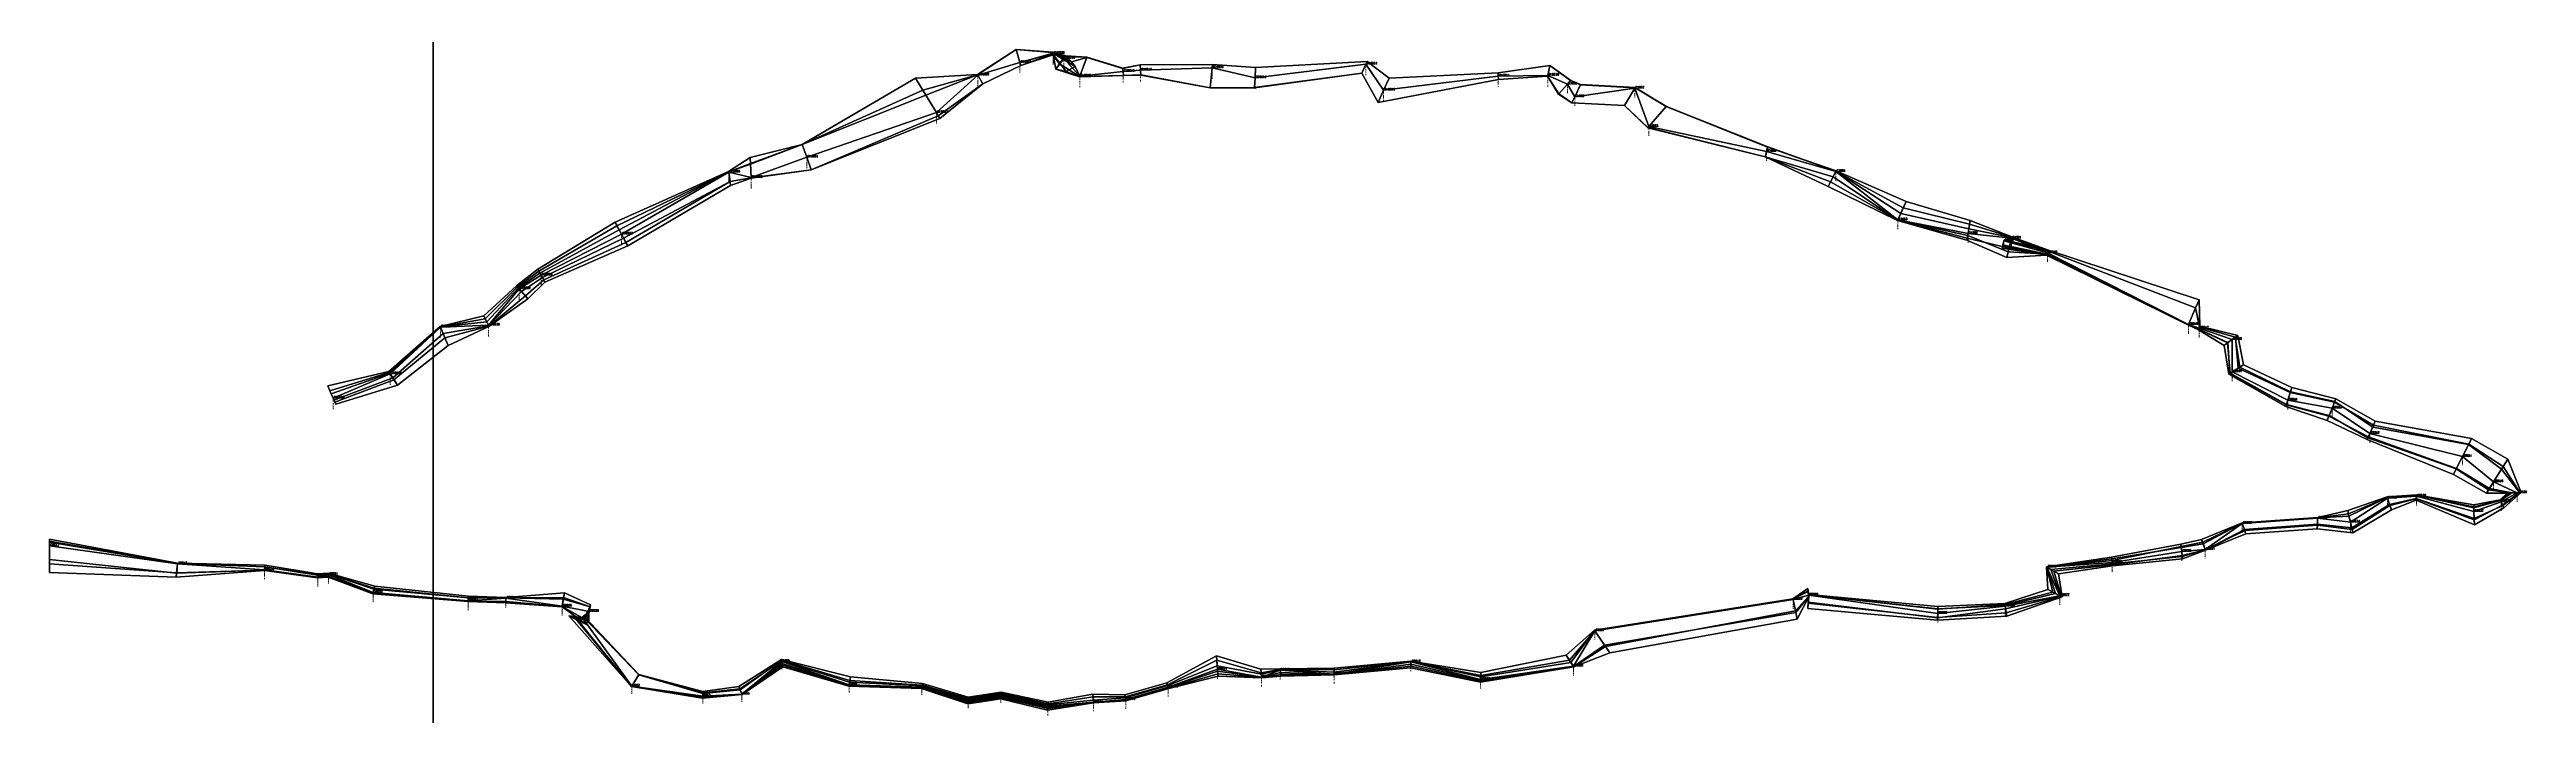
# Model space of a CAD drawing. Extents: x 34233638 to 35010029, y 7400000 to 8016345.
# Drawn here: x 34894273 to 34931236, y 7484682 to 7494630 of the extents above; entities that cross this region are included whole.
import ezdxf

# ---------------------------------------------------------------- set-up
doc = ezdxf.new("R2010")
doc.units = 0
doc.header["$LTSCALE"] = 6
doc.header["$MEASUREMENT"] = 0
doc.header["$PDMODE"] = 1
doc.layers.get('0').update_dxf_attribs({"linetype": 'CONTINUOUS'})
for name, color, linetype in [('T-3DF1', 245, 'CONTINUOUS'), ('T-3DF2', 243, 'CONTINUOUS'), ('T-3DF3', 241, 'CONTINUOUS'), ('T-3DF4', 243, 'CONTINUOUS'), ('T-3DF5', 245, 'CONTINUOUS'), ('T-3DF6', 247, 'CONTINUOUS'), ('T-3DF7', 249, 'CONTINUOUS'), ('T-3DF8', 247, 'CONTINUOUS'), ('V-FIL', 41, 'CONTINUOUS'), ('V-PROFIL', 65, 'CONTINUOUS'), ('V-PROFIL-C', 65, 'CONTINUOUS'), ('V-PROFIL-P', 65, 'CONTINUOUS'), ('V-STATION', 7, 'CONTINUOUS'), ('V-STATION-C1', 7, 'CONTINUOUS'), ('V-STATION-C2', 7, 'CONTINUOUS'), ('X-BOITE', 169, 'CONTINUOUS'), ('X-BOITE-C1', 218, 'CONTINUOUS'), ('X-BOITE-C2', 238, 'CONTINUOUS'), ('X-BOITE-PL', 248, 'CONTINUOUS'), ('X-CONTOUR', 7, 'CONTINUOUS'), ('X-CUBE', 188, 'CONTINUOUS')]:
    doc.layers.add(name, color=color, linetype=linetype)
doc.styles.add('SIMPLEX', font='simplex')

# ---------------------------------------------------------------- blocks, each defined once
blk = doc.blocks.new('CUBEX')
at = {"layer": 'X-CUBE'}
for points in [[(0, 0, 50000), (50000, 0, 50000), (50000, 50000, 50000), (0, 50000, 50000)], [(0, 0, 0), (50000, 0, 0), (50000, 50000, 0), (0, 50000, 0)]]:
    blk.add_polyline3d(points, close=True, dxfattribs=at)
for points in [[(0, 50000, 0), (0, 50000, 50000), (50000, 50000, 50000), (50000, 50000, 0)], [(0, 0, 0), (0, 0, 50000), (50000, 0, 50000), (50000, 0, 0)]]:
    blk.add_polyline3d(points, dxfattribs=at)
blk = doc.blocks.new('CUBE1')
at = {"layer": 'X-CUBE'}
blk.add_point((0, 0, -50000), dxfattribs=at)
blk.add_point((0, 0, -50000), dxfattribs=at)
for p in [(0, 150000, -50000), (0, 150000, -100000), (50000, 150000, -50000), (50000, 150000, -100000), (100000, 150000, -50000), (100000, 150000, -100000), (150000, 150000, -50000), (150000, 150000, -100000), (200000, 150000, -50000), (200000, 150000, -100000), (250000, 150000, -50000), (250000, 150000, -100000), (300000, 150000, -50000), (300000, 150000, -100000), (350000, 150000, -50000), (350000, 150000, -100000), (400000, 150000, -50000), (400000, 150000, -100000), (450000, 150000, -50000), (450000, 150000, -100000), (0, 100000, -50000), (0, 100000, -100000), (50000, 100000, -50000), (50000, 100000, -100000), (100000, 100000, -50000), (100000, 100000, -100000), (150000, 100000, -50000), (150000, 100000, -100000), (200000, 100000, -50000), (200000, 100000, -100000), (250000, 100000, -50000), (250000, 100000, -100000), (300000, 100000, -50000), (300000, 100000, -100000), (350000, 100000, -50000), (350000, 100000, -100000), (400000, 100000, -50000), (400000, 100000, -100000), (450000, 100000, -50000), (450000, 100000, -100000), (0, 50000, -50000), (0, 50000, -100000), (50000, 50000, -50000), (50000, 50000, -100000), (100000, 50000, -50000), (100000, 50000, -100000), (150000, 50000, -50000), (150000, 50000, -100000), (200000, 50000, -50000), (200000, 50000, -100000), (250000, 50000, -50000), (250000, 50000, -100000), (300000, 50000, -50000), (300000, 50000, -100000), (350000, 50000, -50000), (350000, 50000, -100000), (400000, 50000, -50000), (400000, 50000, -100000), (450000, 50000, -50000), (450000, 50000, -100000), (0, 0, -50000), (0, 0, -100000), (50000, 0, -50000), (50000, 0, -100000), (100000, 0, -50000), (100000, 0, -100000), (150000, 0, -50000), (150000, 0, -100000), (200000, 0, -50000), (200000, 0, -100000), (250000, 0, -50000), (250000, 0, -100000), (300000, 0, -50000), (300000, 0, -100000), (350000, 0, -50000), (350000, 0, -100000), (400000, 0, -50000), (400000, 0, -100000), (450000, 0, -50000), (450000, 0, -100000)]:
    blk.add_blockref('CUBEX', p, dxfattribs=at)
blk = doc.blocks.new('BOITE1')
at = {"layer": 'X-BOITE'}
for points in [[(0, 200000, 0), (0, 0, 0)], [(500000, 200000, -100000), (0, 200000, -100000)], [(0, 200000, -100000), (0, 0, -100000)], [(0, 200000, 0), (0, 200000, -100000)], [(500000, 200000, 0), (0, 200000, 0)], [(500000, 200000, -100000), (500000, 200000, 0)], [(500000, 0, -100000), (500000, 200000, -100000)], [(500000, 0, 0), (500000, 200000, 0)], [(0, 0, 0), (0, 0, -100000)], [(0, 0, -100000), (500000, 0, -100000)], [(0, 0, 0), (500000, 0, 0)], [(500000, 0, -100000), (500000, 0, 0)]]:
    blk.add_polyline3d(points, dxfattribs=at)
at = {"layer": 'X-BOITE-C1'}
for points in [[(500000, 200000, -50000), (0, 200000, -50000)], [(50000, 200000, 0), (50000, 200000, -100000)], [(100000, 200000, 0), (100000, 200000, -100000)], [(150000, 200000, 0), (150000, 200000, -100000)], [(200000, 200000, 0), (200000, 200000, -100000)], [(250000, 200000, 0), (250000, 200000, -100000)], [(300000, 200000, 0), (300000, 200000, -100000)], [(350000, 200000, 0), (350000, 200000, -100000)], [(400000, 200000, 0), (400000, 200000, -100000)], [(450000, 200000, 0), (450000, 200000, -100000)]]:
    blk.add_polyline3d(points, dxfattribs=at)
at = {"layer": 'X-BOITE-C1', "extrusion": (-1, 0, 0)}
for p in [(500000, 200000), (500000, 0, 200000), (500000, 0)]:
    blk.add_point(p, dxfattribs=at)
at = {"layer": 'X-BOITE-C2'}
for points in [[(500000, 0, -50000), (500000, 200000, -50000)], [(500000, 150000, -100000), (500000, 150000, 0)], [(500000, 100000, -100000), (500000, 100000, 0)], [(500000, 50000, -100000), (500000, 50000, 0)]]:
    blk.add_polyline3d(points, dxfattribs=at)
at = {"layer": 'X-BOITE-PL'}
for points in [[(50000, 200000, -100000), (50000, 0, -100000)], [(100000, 200000, -100000), (100000, 0, -100000)], [(150000, 200000, -100000), (150000, 0, -100000)], [(200000, 200000, -100000), (200000, 0, -100000)], [(250000, 200000, -100000), (250000, 0, -100000)], [(300000, 200000, -100000), (300000, 0, -100000)], [(350000, 200000, -100000), (350000, 0, -100000)], [(400000, 200000, -100000), (400000, 0, -100000)], [(450000, 200000, -100000), (450000, 0, -100000)], [(0, 150000, -100000), (500000, 150000, -100000)], [(0, 100000, -100000), (500000, 100000, -100000)], [(0, 50000, -100000), (500000, 50000, -100000)]]:
    blk.add_polyline3d(points, dxfattribs=at)
at = {"layer": 'X-BOITE-PL', "extrusion": (0, -1, 0)}
for p in [(0, 200000, 100000), (0, 200000), (500000, 200000)]:
    blk.add_point(p, dxfattribs=at)

msp = doc.modelspace()

# ---------------------------------------------------------------- linework, layer by layer
at = {"layer": 'T-3DF1'}
for points in [[(34908769, 7494390, -9676), (34908769, 7494389, -9577), (34908203, 7494116, -9673), (34908203, 7494116, -9722)], [(34909249, 7494551, -9894), (34909237, 7494559, -9864), (34908769, 7494389, -9577), (34908769, 7494390, -9676)], [(34909291, 7494335, -9463), (34909344, 7494414, -9459), (34909237, 7494559, -9864), (34909249, 7494551, -9894)], [(34909642, 7494224, -9334), (34909644, 7494226, -8934), (34909344, 7494414, -9459), (34909291, 7494335, -9463)], [(34908203, 7494116, -9722), (34908203, 7494116, -9673), (34907536, 7493639, -9446), (34907558, 7493601, -10244)], [(34910299, 7494241, -8958), (34910299, 7494240, -8758), (34909644, 7494226, -8934), (34909642, 7494224, -9334)], [(34910557, 7494249, -8930), (34910557, 7494250, -8730), (34910299, 7494240, -8758), (34910299, 7494241, -8958)], [(34911594, 7494058, -8643), (34911594, 7494058, -8343), (34910557, 7494250, -8730), (34910557, 7494249, -8930)], [(34912255, 7494060, -8831), (34912255, 7494057, -8331), (34911594, 7494058, -8343), (34911594, 7494058, -8643)], [(34913857, 7494275, -8772), (34913857, 7494276, -8623), (34912255, 7494057, -8331), (34912255, 7494060, -8831)], [(34914100, 7493838, -8731), (34914100, 7493839, -8721), (34913857, 7494276, -8623), (34913857, 7494275, -8772)], [(34915897, 7494181, -8301), (34915896, 7494181, -8101), (34914100, 7493839, -8721), (34914100, 7493838, -8731)], [(34916628, 7494234, -7942), (34916628, 7494234, -7642), (34915896, 7494181, -8101), (34915897, 7494181, -8301)], [(34916791, 7493964, -7557), (34916791, 7493964, -7456), (34916628, 7494234, -7642), (34916628, 7494234, -7942)], [(34907558, 7493601, -10244), (34907536, 7493639, -9446), (34905637, 7492832, -11323), (34905637, 7492832, -11523)], [(34916989, 7493835, -7557), (34916990, 7493835, -7547), (34916791, 7493964, -7456), (34916791, 7493964, -7557)], [(34917775, 7493794, -7510), (34917775, 7493793, -7010), (34916990, 7493835, -7547), (34916989, 7493835, -7557)], [(34918125, 7493463, -7172), (34918126, 7493464, -6821), (34917775, 7493793, -7010), (34917775, 7493794, -7510)], [(34919876, 7493027, -7015), (34919876, 7493026, -6765), (34918126, 7493464, -6821), (34918125, 7493463, -7172)], [(34920815, 7492585, -6665), (34920888, 7492729, -6560), (34919876, 7493026, -6765), (34919876, 7493027, -7015)], [(34904436, 7492599, -11868), (34904428, 7492657, -11726), (34902840, 7491810, -12258), (34902901, 7491695, -12329)], [(34904744, 7492709, -11844), (34904744, 7492714, -11739), (34904428, 7492657, -11726), (34904436, 7492599, -11868)], [(34905637, 7492832, -11523), (34905637, 7492832, -11323), (34904744, 7492714, -11739), (34904744, 7492709, -11844)], [(34921851, 7492075, -6624), (34921855, 7492082, -6521), (34920888, 7492729, -6560), (34920815, 7492585, -6665)], [(34902901, 7491695, -12329), (34902840, 7491810, -12258), (34901628, 7491225, -12378), (34901666, 7491156, -12447)], [(34922887, 7491781, -6512), (34922898, 7491850, -6417), (34921855, 7492082, -6521), (34921851, 7492075, -6624)], [(34923480, 7491521, -6535), (34923502, 7491608, -6358), (34922898, 7491850, -6417), (34922887, 7491781, -6512)], [(34924076, 7491558, -6265), (34924082, 7491574, -6147), (34923419, 7491696, -5651), (34923410, 7491663, -5699)], [(34924076, 7491558, -6265), (34924082, 7491574, -6147), (34923502, 7491608, -6358), (34923480, 7491521, -6535)], [(34926191, 7490513, -6017), (34926193, 7490518, -5912), (34924082, 7491574, -6147), (34924076, 7491558, -6265)], [(34901666, 7491156, -12447), (34901628, 7491225, -12378), (34901316, 7491017, -12632), (34901413, 7490906, -12634)], [(34901413, 7490906, -12634), (34901316, 7491017, -12632), (34900824, 7490504, -12826), (34900831, 7490492, -12880)], [(34900223, 7490208, -13020), (34900146, 7490389, -12950), (34899394, 7489726, -12974), (34899464, 7489617, -13038)], [(34900831, 7490492, -12880), (34900824, 7490504, -12826), (34900146, 7490389, -12950), (34900223, 7490208, -13020)], [(34926341, 7490441, -6281), (34926346, 7490455, -6066), (34926193, 7490518, -5912), (34926191, 7490513, -6017)], [(34926725, 7490210, -6905), (34926774, 7490247, -6888), (34926346, 7490455, -6066), (34926341, 7490441, -6281)], [(34926795, 7489782, -6965), (34926817, 7489796, -6959), (34926774, 7490247, -6888), (34926725, 7490210, -6905)], [(34899464, 7489617, -13038), (34899394, 7489726, -12974), (34898518, 7489392, -13063), (34898544, 7489332, -13119)], [(34927644, 7489297, -6932), (34927654, 7489328, -6898), (34926817, 7489796, -6959), (34926795, 7489782, -6965)], [(34928262, 7489090, -6944), (34928291, 7489163, -6914), (34927654, 7489328, -6898), (34927644, 7489297, -6932)], [(34928859, 7488804, -7139), (34928871, 7488830, -7068), (34928291, 7489163, -6914), (34928262, 7489090, -6944)], [(34930146, 7488283, -6989), (34930188, 7488367, -6646), (34928871, 7488830, -7068), (34928859, 7488804, -7139)], [(34930641, 7488004, -7105), (34930672, 7488054, -6964), (34930188, 7488367, -6646), (34930146, 7488283, -6989)], [(34928121, 7487638, -7778), (34928120, 7487635, -7765), (34928588, 7487661, -7651), (34928569, 7487744, -7656)], [(34928569, 7487744, -7656), (34928588, 7487661, -7651), (34929159, 7487940, -7614), (34929157, 7487947, -7621)], [(34929157, 7487947, -7621), (34929159, 7487940, -7614), (34929596, 7487971, -7584), (34929597, 7487978, -7591)], [(34929597, 7487978, -7591), (34929596, 7487971, -7584), (34930450, 7487783, -7460), (34930449, 7487828, -7466)], [(34930449, 7487828, -7466), (34930450, 7487783, -7460), (34930849, 7487895, -7415), (34930846, 7487903, -7436)], [(34930949, 7488004, -7367), (34930994, 7488006, -7282), (34930672, 7488054, -6964), (34930641, 7488004, -7105)], [(34930846, 7487903, -7436), (34930849, 7487895, -7415), (34930994, 7488006, -7282), (34930949, 7488004, -7367)], [(34926389, 7487313, -8012), (34926413, 7487247, -8001), (34926994, 7487556, -7898), (34926993, 7487559, -7917)], [(34926993, 7487559, -7917), (34926994, 7487556, -7898), (34928120, 7487635, -7765), (34928121, 7487638, -7778)], [(34894273, 7487316, -14182), (34894273, 7487285, -14049), (34896185, 7486954, -13822), (34896185, 7486958, -13877)], [(34896185, 7486958, -13877), (34896185, 7486954, -13822), (34897488, 7486905, -13693), (34897491, 7486927, -13763)], [(34924073, 7486905, -8471), (34924076, 7486903, -8447), (34925049, 7487023, -8193), (34925046, 7487047, -8228)], [(34925046, 7487047, -8228), (34925049, 7487023, -8193), (34926084, 7487191, -8037), (34926078, 7487241, -8042)], [(34926078, 7487241, -8042), (34926084, 7487191, -8037), (34926413, 7487247, -8001), (34926389, 7487313, -8012)], [(34897491, 7486927, -13763), (34897488, 7486905, -13693), (34898274, 7486781, -13679), (34898273, 7486796, -13721)], [(34898273, 7486796, -13721), (34898274, 7486781, -13679), (34898437, 7486799, -13660), (34898437, 7486806, -13667)], [(34898437, 7486806, -13667), (34898437, 7486799, -13660), (34899117, 7486583, -13712), (34899125, 7486614, -13846)], [(34899125, 7486614, -13846), (34899117, 7486583, -13712), (34900519, 7486439, -13677), (34900520, 7486463, -13696)], [(34924093, 7486563, -8479), (34924166, 7486526, -8456), (34924076, 7486903, -8447), (34924073, 7486905, -8471)], [(34900520, 7486463, -13696), (34900519, 7486439, -13677), (34901084, 7486438, -13701), (34901084, 7486443, -13766)], [(34901084, 7486443, -13766), (34901084, 7486438, -13701), (34901945, 7486446, -13653), (34901956, 7486512, -13721)], [(34901956, 7486512, -13721), (34901945, 7486446, -13653), (34902339, 7486303, -13431), (34902345, 7486335, -13564)], [(34902345, 7486335, -13564), (34902339, 7486303, -13431), (34902251, 7486141, -13549), (34902271, 7486139, -13554)], [(34917328, 7485956, -9897), (34917332, 7485951, -9692), (34920290, 7486422, -9009), (34920289, 7486426, -9039)], [(34920289, 7486426, -9039), (34920290, 7486422, -9009), (34920514, 7486546, -9219), (34920510, 7486578, -9336)], [(34920510, 7486578, -9336), (34920514, 7486546, -9219), (34920526, 7486484, -9306), (34920526, 7486489, -9336)], [(34920526, 7486489, -9336), (34920526, 7486484, -9306), (34922451, 7486270, -8647), (34922452, 7486308, -8666)], [(34922452, 7486308, -8666), (34922451, 7486270, -8647), (34923453, 7486341, -8548), (34923452, 7486354, -8596)], [(34923452, 7486354, -8596), (34923453, 7486341, -8548), (34924166, 7486526, -8456), (34924093, 7486563, -8479)], [(34902271, 7486139, -13554), (34902251, 7486141, -13549), (34903068, 7485292, -13388), (34903068, 7485293, -13399)], [(34916906, 7485585, -10098), (34916955, 7485509, -10087), (34917332, 7485951, -9692), (34917328, 7485956, -9897)], [(34904560, 7485116, -13198), (34904580, 7485064, -13192), (34905197, 7485507, -13014), (34905195, 7485517, -13049)], [(34905195, 7485517, -13049), (34905197, 7485507, -13014), (34906218, 7485205, -12855), (34906227, 7485259, -12861)], [(34910946, 7485171, -11882), (34910956, 7485142, -11876), (34911691, 7485509, -11647), (34911686, 7485571, -11730)], [(34911686, 7485571, -11730), (34911691, 7485509, -11647), (34912355, 7485321, -11203), (34912350, 7485376, -11208)], [(34913442, 7485391, -11074), (34913443, 7485362, -11040), (34914589, 7485488, -10646), (34914589, 7485492, -10675)], [(34914589, 7485492, -10675), (34914589, 7485488, -10646), (34915632, 7485281, -10436), (34915634, 7485322, -10447)], [(34915634, 7485322, -10447), (34915632, 7485281, -10436), (34916955, 7485509, -10087), (34916906, 7485585, -10098)], [(34903068, 7485293, -13399), (34903068, 7485292, -13388), (34904022, 7485012, -13244), (34904024, 7485043, -13249)], [(34904024, 7485043, -13249), (34904022, 7485012, -13244), (34904580, 7485064, -13192), (34904560, 7485116, -13198)], [(34906227, 7485259, -12861), (34906218, 7485205, -12855), (34907295, 7485137, -12723), (34907299, 7485162, -12728)], [(34907299, 7485162, -12728), (34907295, 7485137, -12723), (34907983, 7484934, -12556), (34907984, 7484955, -12562)], [(34910321, 7484991, -11998), (34910327, 7484961, -11993), (34910956, 7485142, -11876), (34910946, 7485171, -11882)], [(34912350, 7485376, -11208), (34912355, 7485321, -11203), (34912636, 7485369, -11150), (34912635, 7485377, -11188)], [(34912635, 7485377, -11188), (34912636, 7485369, -11150), (34913443, 7485362, -11040), (34913442, 7485391, -11074)], [(34907984, 7484955, -12562), (34907983, 7484934, -12556), (34908473, 7485017, -12422), (34908473, 7485033, -12483)], [(34908473, 7485033, -12483), (34908473, 7485017, -12422), (34909174, 7484855, -12299), (34909176, 7484881, -12304)], [(34909176, 7484881, -12304), (34909174, 7484855, -12299), (34909845, 7484962, -12136), (34909841, 7485000, -12184)], [(34909841, 7485000, -12184), (34909845, 7484962, -12136), (34910327, 7484961, -11993), (34910321, 7484991, -11998)]]:
    msp.add_3dface(points, dxfattribs=at)
at = {"layer": 'T-3DF2'}
for points in [[(34908769, 7494389, -9577), (34908755, 7494438, -9576), (34908128, 7494246, -9672), (34908203, 7494116, -9673)], [(34909237, 7494559, -9864), (34909231, 7494572, -9848), (34908755, 7494438, -9576), (34908769, 7494389, -9577)], [(34909344, 7494414, -9459), (34909403, 7494501, -9456), (34909231, 7494572, -9848), (34909237, 7494559, -9864)], [(34909644, 7494226, -8934), (34909646, 7494233, -8934), (34909403, 7494501, -9456), (34909344, 7494414, -9459)], [(34911594, 7494058, -8343), (34911625, 7494357, -8343), (34910554, 7494319, -8730), (34910557, 7494250, -8730)], [(34912255, 7494057, -8331), (34912263, 7494209, -8331), (34911625, 7494357, -8343), (34911594, 7494058, -8343)], [(34913857, 7494276, -8623), (34913918, 7494413, -8622), (34912263, 7494209, -8331), (34912255, 7494057, -8331)], [(34914100, 7493839, -8721), (34914182, 7494021, -8721), (34913918, 7494413, -8622), (34913857, 7494276, -8623)], [(34908203, 7494116, -9673), (34908128, 7494246, -9672), (34907507, 7493687, -8744), (34907536, 7493639, -9446)], [(34910299, 7494240, -8758), (34910294, 7494301, -8758), (34909646, 7494233, -8934), (34909644, 7494226, -8934)], [(34910557, 7494250, -8730), (34910554, 7494319, -8730), (34910294, 7494301, -8758), (34910299, 7494240, -8758)], [(34915896, 7494181, -8101), (34915893, 7494231, -8101), (34914182, 7494021, -8721), (34914100, 7493839, -8721)], [(34916628, 7494234, -7642), (34916630, 7494244, -7642), (34915893, 7494231, -8101), (34915896, 7494181, -8101)], [(34916791, 7493964, -7456), (34916925, 7494113, -7457), (34916630, 7494244, -7642), (34916628, 7494234, -7642)], [(34916990, 7493835, -7547), (34917033, 7493925, -7547), (34916925, 7494113, -7457), (34916791, 7493964, -7456)], [(34917775, 7493793, -7010), (34917929, 7494051, -7010), (34917033, 7493925, -7547), (34916990, 7493835, -7547)], [(34918126, 7493464, -6821), (34918138, 7493478, -6822), (34917929, 7494051, -7010), (34917775, 7493793, -7010)], [(34907536, 7493639, -9446), (34907507, 7493687, -8744), (34905572, 7493021, -11323), (34905637, 7492832, -11323)], [(34919876, 7493026, -6765), (34919896, 7493104, -6765), (34918138, 7493478, -6822), (34918126, 7493464, -6821)], [(34905637, 7492832, -11323), (34905572, 7493021, -11323), (34904744, 7492719, -11644), (34904744, 7492714, -11739)], [(34920888, 7492729, -6560), (34920929, 7492808, -6365), (34919896, 7493104, -6765), (34919876, 7493026, -6765)], [(34904428, 7492657, -11726), (34904408, 7492797, -11668), (34902807, 7491872, -12129), (34902840, 7491810, -12258)], [(34904744, 7492714, -11739), (34904744, 7492719, -11644), (34904408, 7492797, -11668), (34904428, 7492657, -11726)], [(34921855, 7492082, -6521), (34921856, 7492084, -6224), (34920929, 7492808, -6365), (34920888, 7492729, -6560)], [(34902840, 7491810, -12258), (34902807, 7491872, -12129), (34901608, 7491261, -12247), (34901628, 7491225, -12378)], [(34922898, 7491850, -6417), (34922903, 7491880, -6212), (34921856, 7492084, -6224), (34921855, 7492082, -6521)], [(34923502, 7491608, -6358), (34923553, 7491812, -6285), (34922903, 7491880, -6212), (34922898, 7491850, -6417)], [(34924082, 7491574, -6147), (34924090, 7491595, -6065), (34923438, 7491770, -5629), (34923419, 7491696, -5651)], [(34924082, 7491574, -6147), (34924090, 7491595, -6065), (34923553, 7491812, -6285), (34923502, 7491608, -6358)], [(34926193, 7490518, -5912), (34926195, 7490523, -5817), (34924090, 7491595, -6065), (34924082, 7491574, -6147)], [(34901316, 7491017, -12632), (34901281, 7491057, -12624), (34900822, 7490510, -12680), (34900824, 7490504, -12826)], [(34901628, 7491225, -12378), (34901608, 7491261, -12247), (34901281, 7491057, -12624), (34901316, 7491017, -12632)], [(34900146, 7490389, -12950), (34900106, 7490485, -12820), (34899355, 7489785, -12858), (34899394, 7489726, -12974)], [(34900824, 7490504, -12826), (34900822, 7490510, -12680), (34900106, 7490485, -12820), (34900146, 7490389, -12950)], [(34926346, 7490455, -6066), (34926351, 7490469, -5881), (34926195, 7490523, -5817), (34926193, 7490518, -5912)], [(34926774, 7490247, -6888), (34926846, 7490298, -6875), (34926351, 7490469, -5881), (34926346, 7490455, -6066)], [(34926817, 7489796, -6959), (34926846, 7489814, -6955), (34926846, 7490298, -6875), (34926774, 7490247, -6888)], [(34899394, 7489726, -12974), (34899355, 7489785, -12858), (34898504, 7489424, -12959), (34898518, 7489392, -13063)], [(34927654, 7489328, -6898), (34927675, 7489392, -6882), (34926846, 7489814, -6955), (34926817, 7489796, -6959)], [(34928291, 7489163, -6914), (34928337, 7489275, -6894), (34927675, 7489392, -6882), (34927654, 7489328, -6898)], [(34928871, 7488830, -7068), (34928900, 7488895, -7039), (34928337, 7489275, -6894), (34928291, 7489163, -6914)], [(34930188, 7488367, -6646), (34930282, 7488550, -6489), (34928900, 7488895, -7039), (34928871, 7488830, -7068)], [(34930672, 7488054, -6964), (34930747, 7488174, -6905), (34930282, 7488550, -6489), (34930188, 7488367, -6646)], [(34930994, 7488006, -7282), (34931099, 7488010, -7247), (34930747, 7488174, -6905), (34930672, 7488054, -6964)], [(34928588, 7487661, -7651), (34928609, 7487568, -7646), (34929163, 7487928, -7611), (34929159, 7487940, -7614)], [(34929159, 7487940, -7614), (34929163, 7487928, -7611), (34929595, 7487958, -7581), (34929596, 7487971, -7584)], [(34929596, 7487971, -7584), (34929595, 7487958, -7581), (34930452, 7487728, -7456), (34930450, 7487783, -7460)], [(34930450, 7487783, -7460), (34930452, 7487728, -7456), (34930858, 7487876, -7406), (34930849, 7487895, -7415)], [(34930849, 7487895, -7415), (34930858, 7487876, -7406), (34931099, 7488010, -7247), (34930994, 7488006, -7282)], [(34926413, 7487247, -8001), (34926444, 7487163, -7992), (34926996, 7487550, -7887), (34926994, 7487556, -7898)], [(34926994, 7487556, -7898), (34926996, 7487550, -7887), (34928120, 7487628, -7758), (34928120, 7487635, -7765)], [(34928120, 7487635, -7765), (34928120, 7487628, -7758), (34928609, 7487568, -7646), (34928588, 7487661, -7651)], [(34894273, 7487285, -14049), (34894273, 7487216, -13982), (34896184, 7486948, -13777), (34896185, 7486954, -13822)], [(34896185, 7486954, -13822), (34896184, 7486948, -13777), (34897483, 7486857, -13663), (34897488, 7486905, -13693)], [(34924076, 7486903, -8447), (34924081, 7486900, -8431), (34925055, 7486968, -8178), (34925049, 7487023, -8193)], [(34925049, 7487023, -8193), (34925055, 7486968, -8178), (34926092, 7487132, -8032), (34926084, 7487191, -8037)], [(34926084, 7487191, -8037), (34926092, 7487132, -8032), (34926444, 7487163, -7992), (34926413, 7487247, -8001)], [(34897488, 7486905, -13693), (34897483, 7486857, -13663), (34898275, 7486746, -13661), (34898274, 7486781, -13679)], [(34898274, 7486781, -13679), (34898275, 7486746, -13661), (34898436, 7486786, -13657), (34898437, 7486799, -13660)], [(34898437, 7486799, -13660), (34898436, 7486786, -13657), (34899101, 7486517, -13646), (34899117, 7486583, -13712)], [(34924166, 7486526, -8456), (34924271, 7486472, -8439), (34924081, 7486900, -8431), (34924076, 7486903, -8447)], [(34899117, 7486583, -13712), (34899101, 7486517, -13646), (34900519, 7486393, -13666), (34900519, 7486439, -13677)], [(34900519, 7486439, -13677), (34900519, 7486393, -13666), (34901084, 7486433, -13646), (34901084, 7486438, -13701)], [(34901084, 7486438, -13701), (34901084, 7486433, -13646), (34901924, 7486314, -13621), (34901945, 7486446, -13653)], [(34901945, 7486446, -13653), (34901924, 7486314, -13621), (34902326, 7486236, -13364), (34902339, 7486303, -13431)], [(34902339, 7486303, -13431), (34902326, 7486236, -13364), (34902221, 7486145, -13544), (34902251, 7486141, -13549)], [(34917332, 7485951, -9692), (34917334, 7485948, -9497), (34920291, 7486416, -8989), (34920290, 7486422, -9009)], [(34920290, 7486422, -9009), (34920291, 7486416, -8989), (34920524, 7486479, -9166), (34920514, 7486546, -9219)], [(34920514, 7486546, -9219), (34920524, 7486479, -9166), (34920526, 7486479, -9286), (34920526, 7486484, -9306)], [(34920526, 7486484, -9306), (34920526, 7486479, -9286), (34922450, 7486208, -8636), (34922451, 7486270, -8647)], [(34922451, 7486270, -8647), (34922450, 7486208, -8636), (34923458, 7486314, -8526), (34923453, 7486341, -8548)], [(34923453, 7486341, -8548), (34923458, 7486314, -8526), (34924271, 7486472, -8439), (34924166, 7486526, -8456)], [(34902251, 7486141, -13549), (34902221, 7486145, -13544), (34902965, 7485121, -13389), (34903068, 7485292, -13388)], [(34916955, 7485509, -10087), (34917015, 7485417, -10078), (34917334, 7485948, -9497), (34917332, 7485951, -9692)], [(34904580, 7485064, -13192), (34904603, 7485003, -13188), (34905201, 7485487, -12999), (34905197, 7485507, -13014)], [(34905197, 7485507, -13014), (34905201, 7485487, -12999), (34906206, 7485141, -12851), (34906218, 7485205, -12855)], [(34910956, 7485142, -11876), (34910968, 7485104, -11872), (34911703, 7485372, -11610), (34911691, 7485509, -11647)], [(34911691, 7485509, -11647), (34911703, 7485372, -11610), (34912360, 7485256, -11198), (34912355, 7485321, -11203)], [(34913443, 7485362, -11040), (34913445, 7485301, -11024), (34914589, 7485482, -10625), (34914589, 7485488, -10646)], [(34914589, 7485488, -10646), (34914589, 7485482, -10625), (34915629, 7485222, -10427), (34915632, 7485281, -10436)], [(34915632, 7485281, -10436), (34915629, 7485222, -10427), (34917015, 7485417, -10078), (34916955, 7485509, -10087)], [(34903068, 7485292, -13388), (34902965, 7485121, -13389), (34904020, 7484973, -13239), (34904022, 7485012, -13244)], [(34906218, 7485205, -12855), (34906206, 7485141, -12851), (34907289, 7485103, -12718), (34907295, 7485137, -12723)], [(34907295, 7485137, -12723), (34907289, 7485103, -12718), (34907981, 7484905, -12552), (34907983, 7484934, -12556)], [(34910327, 7484961, -11993), (34910334, 7484922, -11988), (34910968, 7485104, -11872), (34910956, 7485142, -11876)], [(34912355, 7485321, -11203), (34912360, 7485256, -11198), (34912638, 7485357, -11128), (34912636, 7485369, -11150)], [(34912636, 7485369, -11150), (34912638, 7485357, -11128), (34913445, 7485301, -11024), (34913443, 7485362, -11040)], [(34904022, 7485012, -13244), (34904020, 7484973, -13239), (34904603, 7485003, -13188), (34904580, 7485064, -13192)], [(34907983, 7484934, -12556), (34907981, 7484905, -12552), (34908471, 7484983, -12393), (34908473, 7485017, -12422)], [(34908473, 7485017, -12422), (34908471, 7484983, -12393), (34909172, 7484821, -12294), (34909174, 7484855, -12299)], [(34909174, 7484855, -12299), (34909172, 7484821, -12294), (34909852, 7484880, -12114), (34909845, 7484962, -12136)], [(34909845, 7484962, -12136), (34909852, 7484880, -12114), (34910334, 7484922, -11988), (34910327, 7484961, -11993)]]:
    msp.add_3dface(points, dxfattribs=at)
at = {"layer": 'T-3DF3'}
for points in [[(34908755, 7494438, -9576), (34908700, 7494630, -9575), (34908123, 7494254, -9672), (34908128, 7494246, -9672)], [(34909231, 7494572, -9848), (34909239, 7494585, -9864), (34908700, 7494630, -9575), (34908755, 7494438, -9576)], [(34909403, 7494501, -9456), (34909422, 7494523, -9459), (34909239, 7494585, -9864), (34909231, 7494572, -9848)], [(34909646, 7494233, -8934), (34909754, 7494514, -8934), (34909422, 7494523, -9459), (34909403, 7494501, -9456)], [(34910294, 7494301, -8758), (34910289, 7494351, -8758), (34909754, 7494514, -8934), (34909646, 7494233, -8934)], [(34910554, 7494319, -8730), (34910549, 7494400, -8731), (34910289, 7494351, -8758), (34910294, 7494301, -8758)], [(34911625, 7494357, -8343), (34911630, 7494404, -8343), (34910549, 7494400, -8731), (34910554, 7494319, -8730)], [(34912263, 7494209, -8331), (34912271, 7494362, -8331), (34911630, 7494404, -8343), (34911625, 7494357, -8343)], [(34913918, 7494413, -8622), (34913934, 7494449, -8623), (34912271, 7494362, -8331), (34912263, 7494209, -8331)], [(34914182, 7494021, -8721), (34914263, 7494204, -8721), (34913934, 7494449, -8623), (34913918, 7494413, -8622)], [(34916630, 7494244, -7642), (34916662, 7494393, -7643), (34915890, 7494281, -8101), (34915893, 7494231, -8101)], [(34916925, 7494113, -7457), (34916972, 7494165, -7457), (34916662, 7494393, -7643), (34916630, 7494244, -7642)], [(34907507, 7493687, -8744), (34907304, 7494024, -9271), (34905507, 7493210, -11323), (34905572, 7493021, -11323)], [(34908128, 7494246, -9672), (34908123, 7494254, -9672), (34907304, 7494024, -9271), (34907507, 7493687, -8744)], [(34915893, 7494231, -8101), (34915890, 7494281, -8101), (34914263, 7494204, -8721), (34914182, 7494021, -8721)], [(34917033, 7493925, -7547), (34917121, 7494104, -7547), (34916972, 7494165, -7457), (34916925, 7494113, -7457)], [(34917929, 7494051, -7010), (34917934, 7494058, -7010), (34917121, 7494104, -7547), (34917033, 7493925, -7547)], [(34918138, 7493478, -6822), (34918401, 7493781, -6823), (34917934, 7494058, -7010), (34917929, 7494051, -7010)], [(34919896, 7493104, -6765), (34919913, 7493174, -6765), (34918401, 7493781, -6823), (34918138, 7493478, -6822)], [(34904744, 7492719, -11644), (34904733, 7492926, -11704), (34904408, 7492802, -11763), (34904408, 7492797, -11668)], [(34905572, 7493021, -11323), (34905507, 7493210, -11323), (34904733, 7492926, -11704), (34904744, 7492719, -11644)], [(34920929, 7492808, -6365), (34920930, 7492811, -6588), (34919913, 7493174, -6765), (34919896, 7493104, -6765)], [(34904408, 7492797, -11668), (34904408, 7492802, -11763), (34902774, 7491934, -12258), (34902807, 7491872, -12129)], [(34921856, 7492084, -6224), (34921898, 7492180, -6485), (34920930, 7492811, -6588), (34920929, 7492808, -6365)], [(34922903, 7491880, -6212), (34922914, 7491949, -6409), (34921898, 7492180, -6485), (34921856, 7492084, -6224)], [(34902807, 7491872, -12129), (34902774, 7491934, -12258), (34901591, 7491291, -12380), (34901608, 7491261, -12247)], [(34923553, 7491812, -6285), (34923556, 7491823, -6401), (34922914, 7491949, -6409), (34922903, 7491880, -6212)], [(34924090, 7491595, -6065), (34924098, 7491616, -6147), (34923442, 7491782, -5656), (34923438, 7491770, -5629)], [(34924090, 7491595, -6065), (34924098, 7491616, -6147), (34923556, 7491823, -6401), (34923553, 7491812, -6285)], [(34926195, 7490523, -5817), (34926299, 7490769, -5881), (34924098, 7491616, -6147), (34924090, 7491595, -6065)], [(34901281, 7491057, -12624), (34901270, 7491071, -12632), (34900797, 7490560, -12811), (34900822, 7490510, -12680)], [(34901608, 7491261, -12247), (34901591, 7491291, -12380), (34901270, 7491071, -12632), (34901281, 7491057, -12624)], [(34926351, 7490469, -5881), (34926355, 7490483, -6066), (34926299, 7490769, -5881), (34926195, 7490523, -5817)], [(34900106, 7490485, -12820), (34900105, 7490487, -12967), (34899349, 7489795, -12984), (34899355, 7489785, -12858)], [(34900822, 7490510, -12680), (34900797, 7490560, -12811), (34900105, 7490487, -12967), (34900106, 7490485, -12820)], [(34926846, 7490298, -6875), (34926896, 7490335, -6886), (34926355, 7490483, -6066), (34926351, 7490469, -5881)], [(34926846, 7489814, -6955), (34926935, 7489870, -6959), (34926896, 7490335, -6886), (34926846, 7490298, -6875)], [(34899355, 7489785, -12858), (34899349, 7489795, -12984), (34898477, 7489488, -13062), (34898504, 7489424, -12959)], [(34927675, 7489392, -6882), (34927712, 7489507, -6902), (34926935, 7489870, -6959), (34926846, 7489814, -6955)], [(34928337, 7489275, -6894), (34928372, 7489363, -6913), (34927712, 7489507, -6902), (34927675, 7489392, -6882)], [(34928900, 7488895, -7039), (34928954, 7489017, -7071), (34928372, 7489363, -6913), (34928337, 7489275, -6894)], [(34930282, 7488550, -6489), (34930375, 7488734, -6646), (34928954, 7489017, -7071), (34928900, 7488895, -7039)], [(34930747, 7488174, -6905), (34930889, 7488400, -6969), (34930375, 7488734, -6646), (34930282, 7488550, -6489)], [(34931099, 7488010, -7247), (34931140, 7488011, -7287), (34930889, 7488400, -6969), (34930747, 7488174, -6905)], [(34928609, 7487568, -7646), (34928629, 7487486, -7650), (34929193, 7487836, -7616), (34929163, 7487928, -7611)], [(34929163, 7487928, -7611), (34929193, 7487836, -7616), (34929591, 7487924, -7585), (34929595, 7487958, -7581)], [(34929595, 7487958, -7581), (34929591, 7487924, -7585), (34930456, 7487624, -7460), (34930452, 7487728, -7456)], [(34930452, 7487728, -7456), (34930456, 7487624, -7460), (34930883, 7487819, -7417), (34930858, 7487876, -7406)], [(34930858, 7487876, -7406), (34930883, 7487819, -7417), (34931140, 7488011, -7287), (34931099, 7488010, -7247)], [(34926444, 7487163, -7992), (34926446, 7487157, -7998), (34927027, 7487462, -7899), (34926996, 7487550, -7887)], [(34926996, 7487550, -7887), (34927027, 7487462, -7899), (34928117, 7487539, -7767), (34928120, 7487628, -7758)], [(34928120, 7487628, -7758), (34928117, 7487539, -7767), (34928629, 7487486, -7650), (34928609, 7487568, -7646)], [(34894273, 7487216, -13982), (34894273, 7486949, -14046), (34896170, 7486815, -13808), (34896184, 7486948, -13777)], [(34924081, 7486900, -8431), (34924182, 7486839, -8448), (34925059, 7486933, -8192), (34925055, 7486968, -8178)], [(34925055, 7486968, -8178), (34925059, 7486933, -8192), (34926099, 7487073, -8037), (34926092, 7487132, -8032)], [(34926092, 7487132, -8032), (34926099, 7487073, -8037), (34926446, 7487157, -7998), (34926444, 7487163, -7992)], [(34896184, 7486948, -13777), (34896170, 7486815, -13808), (34897483, 7486851, -13708), (34897483, 7486857, -13663)], [(34897483, 7486857, -13663), (34897483, 7486851, -13708), (34898276, 7486740, -13686), (34898275, 7486746, -13661)], [(34898275, 7486746, -13661), (34898276, 7486740, -13686), (34898434, 7486762, -13661), (34898436, 7486786, -13657)], [(34898436, 7486786, -13657), (34898434, 7486762, -13661), (34899098, 7486506, -13736), (34899101, 7486517, -13646)], [(34924271, 7486472, -8439), (34924297, 7486460, -8451), (34924182, 7486839, -8448), (34924081, 7486900, -8431)], [(34899101, 7486517, -13646), (34899098, 7486506, -13736), (34900518, 7486387, -13677), (34900519, 7486393, -13666)], [(34900519, 7486393, -13666), (34900518, 7486387, -13677), (34901082, 7486385, -13683), (34901084, 7486433, -13646)], [(34901084, 7486433, -13646), (34901082, 7486385, -13683), (34901924, 7486309, -13667), (34901924, 7486314, -13621)], [(34901924, 7486314, -13621), (34901924, 7486309, -13667), (34902299, 7486098, -13423), (34902326, 7486236, -13364)], [(34902326, 7486236, -13364), (34902299, 7486098, -13423), (34902117, 7486158, -13549), (34902221, 7486145, -13544)], [(34917334, 7485948, -9497), (34917492, 7485713, -9614), (34920327, 7486247, -9011), (34920291, 7486416, -8989)], [(34920291, 7486416, -8989), (34920327, 7486247, -9011), (34920525, 7486467, -9242), (34920524, 7486479, -9166)], [(34920524, 7486479, -9166), (34920525, 7486467, -9242), (34920517, 7486358, -9305), (34920526, 7486479, -9286)], [(34920526, 7486479, -9286), (34920517, 7486358, -9305), (34922449, 7486146, -8647), (34922450, 7486208, -8636)], [(34922450, 7486208, -8636), (34922449, 7486146, -8647), (34923473, 7486216, -8549), (34923458, 7486314, -8526)], [(34923458, 7486314, -8526), (34923473, 7486216, -8549), (34924297, 7486460, -8451), (34924271, 7486472, -8439)], [(34902221, 7486145, -13544), (34902117, 7486158, -13549), (34902960, 7485113, -13389), (34902965, 7485121, -13389)], [(34917015, 7485417, -10078), (34917018, 7485411, -10085), (34917492, 7485713, -9614), (34917334, 7485948, -9497)], [(34904603, 7485003, -13188), (34904606, 7484997, -13191), (34905210, 7485433, -13014), (34905201, 7485487, -12999)], [(34905201, 7485487, -12999), (34905210, 7485433, -13014), (34906204, 7485128, -12854), (34906206, 7485141, -12851)], [(34913445, 7485301, -11024), (34913445, 7485295, -11044), (34914586, 7485421, -10641), (34914589, 7485482, -10625)], [(34914589, 7485482, -10625), (34914586, 7485421, -10641), (34915628, 7485196, -10434), (34915629, 7485222, -10427)], [(34902965, 7485121, -13389), (34902960, 7485113, -13389), (34904019, 7484954, -13243), (34904020, 7484973, -13239)], [(34906206, 7485141, -12851), (34906204, 7485128, -12854), (34907287, 7485090, -12721), (34907289, 7485103, -12718)], [(34910968, 7485104, -11872), (34910972, 7485092, -11875), (34911709, 7485302, -11645), (34911703, 7485372, -11610)], [(34911703, 7485372, -11610), (34911709, 7485302, -11645), (34912361, 7485249, -11201), (34912360, 7485256, -11198)], [(34912360, 7485256, -11198), (34912361, 7485249, -11201), (34912646, 7485295, -11146), (34912638, 7485357, -11128)], [(34912638, 7485357, -11128), (34912646, 7485295, -11146), (34913445, 7485295, -11044), (34913445, 7485301, -11024)], [(34915629, 7485222, -10427), (34915628, 7485196, -10434), (34917018, 7485411, -10085), (34917015, 7485417, -10078)], [(34904020, 7484973, -13239), (34904019, 7484954, -13243), (34904606, 7484997, -13191), (34904603, 7485003, -13188)], [(34907289, 7485103, -12718), (34907287, 7485090, -12721), (34907979, 7484876, -12556), (34907981, 7484905, -12552)], [(34907981, 7484905, -12552), (34907979, 7484876, -12556), (34908470, 7484949, -12422), (34908471, 7484983, -12393)], [(34908471, 7484983, -12393), (34908470, 7484949, -12422), (34909170, 7484786, -12299), (34909172, 7484821, -12294)], [(34909172, 7484821, -12294), (34909170, 7484786, -12299), (34909852, 7484875, -12144), (34909852, 7484880, -12114)], [(34909852, 7484880, -12114), (34909852, 7484875, -12144), (34910336, 7484909, -11991), (34910334, 7484922, -11988)], [(34910334, 7484922, -11988), (34910336, 7484909, -11991), (34910972, 7485092, -11875), (34910968, 7485104, -11872)]]:
    msp.add_3dface(points, dxfattribs=at)
at = {"layer": 'T-3DF4'}
for points in [[(34908700, 7494630, -9575), (34908700, 7494630, -9676), (34908123, 7494255, -9722), (34908123, 7494254, -9672)], [(34909239, 7494585, -9864), (34909252, 7494590, -9894), (34908700, 7494630, -9676), (34908700, 7494630, -9575)], [(34909422, 7494523, -9459), (34909438, 7494537, -9463), (34909252, 7494590, -9894), (34909239, 7494585, -9864)], [(34909754, 7494514, -8934), (34909754, 7494513, -9334), (34909438, 7494537, -9463), (34909422, 7494523, -9459)], [(34910289, 7494351, -8758), (34910289, 7494351, -8958), (34909754, 7494513, -9334), (34909754, 7494514, -8934)], [(34910549, 7494400, -8731), (34910549, 7494399, -8930), (34910289, 7494351, -8958), (34910289, 7494351, -8758)], [(34911630, 7494404, -8343), (34911630, 7494406, -8643), (34910549, 7494399, -8930), (34910549, 7494400, -8731)], [(34912271, 7494362, -8331), (34912271, 7494359, -8831), (34911630, 7494406, -8643), (34911630, 7494404, -8343)], [(34913934, 7494449, -8623), (34913934, 7494449, -8772), (34912271, 7494359, -8831), (34912271, 7494362, -8331)], [(34914263, 7494204, -8721), (34914263, 7494204, -8731), (34913934, 7494449, -8772), (34913934, 7494449, -8623)], [(34916662, 7494393, -7643), (34916661, 7494391, -7942), (34915890, 7494281, -8301), (34915890, 7494281, -8101)], [(34916972, 7494165, -7457), (34916972, 7494165, -7557), (34916661, 7494391, -7942), (34916662, 7494393, -7643)], [(34907304, 7494024, -9271), (34907198, 7494201, -10244), (34905507, 7493210, -11523), (34905507, 7493210, -11323)], [(34908123, 7494254, -9672), (34908123, 7494255, -9722), (34907198, 7494201, -10244), (34907304, 7494024, -9271)], [(34915890, 7494281, -8101), (34915890, 7494281, -8301), (34914263, 7494204, -8731), (34914263, 7494204, -8721)], [(34917121, 7494104, -7547), (34917121, 7494105, -7557), (34916972, 7494165, -7557), (34916972, 7494165, -7457)], [(34917934, 7494058, -7010), (34917934, 7494059, -7510), (34917121, 7494105, -7557), (34917121, 7494104, -7547)], [(34918401, 7493781, -6823), (34918400, 7493780, -7172), (34917934, 7494059, -7510), (34917934, 7494058, -7010)], [(34919913, 7493174, -6765), (34919912, 7493172, -7015), (34918400, 7493780, -7172), (34918401, 7493781, -6823)], [(34904733, 7492926, -11704), (34904728, 7493019, -11844), (34904407, 7492807, -11868), (34904408, 7492802, -11763)], [(34905507, 7493210, -11323), (34905507, 7493210, -11523), (34904728, 7493019, -11844), (34904733, 7492926, -11704)], [(34920930, 7492811, -6588), (34920933, 7492817, -6665), (34919912, 7493172, -7015), (34919913, 7493174, -6765)], [(34904408, 7492802, -11763), (34904407, 7492807, -11868), (34902713, 7492049, -12329), (34902774, 7491934, -12258)], [(34921898, 7492180, -6485), (34921978, 7492358, -6624), (34920933, 7492817, -6665), (34920930, 7492811, -6588)], [(34922914, 7491949, -6409), (34922934, 7492078, -6512), (34921978, 7492358, -6624), (34921898, 7492180, -6485)], [(34902774, 7491934, -12258), (34902713, 7492049, -12329), (34901559, 7491348, -12447), (34901591, 7491291, -12380)], [(34923556, 7491823, -6401), (34923558, 7491831, -6535), (34922934, 7492078, -6512), (34922914, 7491949, -6409)], [(34924098, 7491616, -6147), (34924105, 7491632, -6265), (34923444, 7491789, -5699), (34923442, 7491782, -5656)], [(34924098, 7491616, -6147), (34924105, 7491632, -6265), (34923558, 7491831, -6535), (34923556, 7491823, -6401)], [(34926299, 7490769, -5881), (34926351, 7490891, -6017), (34924105, 7491632, -6265), (34924098, 7491616, -6147)], [(34901270, 7491071, -12632), (34901242, 7491102, -12634), (34900752, 7490653, -12880), (34900797, 7490560, -12811)], [(34901591, 7491291, -12380), (34901559, 7491348, -12447), (34901242, 7491102, -12634), (34901270, 7491071, -12632)], [(34900797, 7490560, -12811), (34900752, 7490653, -12880), (34900102, 7490494, -13020), (34900105, 7490487, -12967)], [(34926355, 7490483, -6066), (34926360, 7490497, -6281), (34926351, 7490891, -6017), (34926299, 7490769, -5881)], [(34900105, 7490487, -12967), (34900102, 7490494, -13020), (34899334, 7489819, -13038), (34899349, 7489795, -12984)], [(34926896, 7490335, -6886), (34926927, 7490357, -6905), (34926360, 7490497, -6281), (34926355, 7490483, -6066)], [(34926935, 7489870, -6959), (34927016, 7489920, -6965), (34926927, 7490357, -6905), (34926896, 7490335, -6886)], [(34927712, 7489507, -6902), (34927737, 7489582, -6932), (34927016, 7489920, -6965), (34926935, 7489870, -6959)], [(34899349, 7489795, -12984), (34899334, 7489819, -13038), (34898426, 7489608, -13119), (34898477, 7489488, -13062)], [(34928372, 7489363, -6913), (34928393, 7489414, -6944), (34927737, 7489582, -6932), (34927712, 7489507, -6902)], [(34928954, 7489017, -7071), (34928981, 7489078, -7139), (34928393, 7489414, -6944), (34928372, 7489363, -6913)], [(34930375, 7488734, -6646), (34930418, 7488818, -6989), (34928981, 7489078, -7139), (34928954, 7489017, -7071)], [(34930889, 7488400, -6969), (34930959, 7488513, -7105), (34930418, 7488818, -6989), (34930375, 7488734, -6646)], [(34931140, 7488011, -7287), (34931159, 7488012, -7367), (34930959, 7488513, -7105), (34930889, 7488400, -6969)], [(34928629, 7487486, -7650), (34928645, 7487412, -7656), (34929220, 7487754, -7621), (34929193, 7487836, -7616)], [(34929193, 7487836, -7616), (34929220, 7487754, -7621), (34929589, 7487898, -7591), (34929591, 7487924, -7585)], [(34929591, 7487924, -7585), (34929589, 7487898, -7591), (34930459, 7487528, -7466), (34930456, 7487624, -7460)], [(34930456, 7487624, -7460), (34930459, 7487528, -7466), (34930899, 7487785, -7436), (34930883, 7487819, -7417)], [(34930883, 7487819, -7417), (34930899, 7487785, -7436), (34931159, 7488012, -7367), (34931140, 7488011, -7287)], [(34926446, 7487157, -7998), (34926447, 7487154, -8012), (34927049, 7487398, -7917), (34927027, 7487462, -7899)], [(34927027, 7487462, -7899), (34927049, 7487398, -7917), (34928115, 7487468, -7778), (34928117, 7487539, -7767)], [(34928117, 7487539, -7767), (34928115, 7487468, -7778), (34928645, 7487412, -7656), (34928629, 7487486, -7650)], [(34925059, 7486933, -8192), (34925060, 7486918, -8228), (34926105, 7487023, -8042), (34926099, 7487073, -8037)], [(34926099, 7487073, -8037), (34926105, 7487023, -8042), (34926447, 7487154, -8012), (34926446, 7487157, -7998)], [(34894273, 7486949, -14046), (34894273, 7486816, -14182), (34896163, 7486749, -13877), (34896170, 7486815, -13808)], [(34896170, 7486815, -13808), (34896163, 7486749, -13877), (34897482, 7486847, -13763), (34897483, 7486851, -13708)], [(34897483, 7486851, -13708), (34897482, 7486847, -13763), (34898276, 7486736, -13721), (34898276, 7486740, -13686)], [(34898276, 7486740, -13686), (34898276, 7486736, -13721), (34898433, 7486746, -13667), (34898434, 7486762, -13661)], [(34898434, 7486762, -13661), (34898433, 7486746, -13667), (34899096, 7486498, -13846), (34899098, 7486506, -13736)], [(34924182, 7486839, -8448), (34924253, 7486797, -8471), (34925060, 7486918, -8228), (34925059, 7486933, -8192)], [(34924297, 7486460, -8451), (34924307, 7486454, -8479), (34924253, 7486797, -8471), (34924182, 7486839, -8448)], [(34899098, 7486506, -13736), (34899096, 7486498, -13846), (34900518, 7486383, -13696), (34900518, 7486387, -13677)], [(34900518, 7486387, -13677), (34900518, 7486383, -13696), (34901081, 7486363, -13766), (34901082, 7486385, -13683)], [(34901082, 7486385, -13683), (34901081, 7486363, -13766), (34901923, 7486305, -13721), (34901924, 7486309, -13667)], [(34901924, 7486309, -13667), (34901923, 7486305, -13721), (34902288, 7486040, -13564), (34902299, 7486098, -13423)], [(34917492, 7485713, -9614), (34917557, 7485616, -9897), (34920353, 7486123, -9039), (34920327, 7486247, -9011)], [(34920327, 7486247, -9011), (34920353, 7486123, -9039), (34920527, 7486459, -9336), (34920525, 7486467, -9242)], [(34920525, 7486467, -9242), (34920527, 7486459, -9336), (34920512, 7486279, -9336), (34920517, 7486358, -9305)], [(34920517, 7486358, -9305), (34920512, 7486279, -9336), (34922448, 7486108, -8666), (34922449, 7486146, -8647)], [(34922449, 7486146, -8647), (34922448, 7486108, -8666), (34923481, 7486166, -8596), (34923473, 7486216, -8549)], [(34923473, 7486216, -8549), (34923481, 7486166, -8596), (34924307, 7486454, -8479), (34924297, 7486460, -8451)], [(34902299, 7486098, -13423), (34902288, 7486040, -13564), (34902023, 7486169, -13554), (34902117, 7486158, -13549)], [(34902117, 7486158, -13549), (34902023, 7486169, -13554), (34902960, 7485113, -13399), (34902960, 7485113, -13389)], [(34917018, 7485411, -10085), (34917020, 7485409, -10098), (34917557, 7485616, -9897), (34917492, 7485713, -9614)], [(34902960, 7485113, -13389), (34902960, 7485113, -13399), (34904019, 7484943, -13249), (34904019, 7484954, -13243)], [(34904606, 7484997, -13191), (34904607, 7484994, -13198), (34905215, 7485408, -13049), (34905210, 7485433, -13014)], [(34905210, 7485433, -13014), (34905215, 7485408, -13049), (34906203, 7485121, -12861), (34906204, 7485128, -12854)], [(34906204, 7485128, -12854), (34906203, 7485121, -12861), (34907286, 7485083, -12728), (34907287, 7485090, -12721)], [(34910972, 7485092, -11875), (34910974, 7485085, -11882), (34911712, 7485272, -11730), (34911709, 7485302, -11645)], [(34911709, 7485302, -11645), (34911712, 7485272, -11730), (34912361, 7485246, -11208), (34912361, 7485249, -11201)], [(34912361, 7485249, -11201), (34912361, 7485246, -11208), (34912650, 7485268, -11188), (34912646, 7485295, -11146)], [(34912646, 7485295, -11146), (34912650, 7485268, -11188), (34913445, 7485291, -11074), (34913445, 7485295, -11044)], [(34913445, 7485295, -11044), (34913445, 7485291, -11074), (34914584, 7485392, -10675), (34914586, 7485421, -10641)], [(34914586, 7485421, -10641), (34914584, 7485392, -10675), (34915627, 7485182, -10447), (34915628, 7485196, -10434)], [(34915628, 7485196, -10434), (34915627, 7485182, -10447), (34917020, 7485409, -10098), (34917018, 7485411, -10085)], [(34904019, 7484954, -13243), (34904019, 7484943, -13249), (34904607, 7484994, -13198), (34904606, 7484997, -13191)], [(34907287, 7485090, -12721), (34907286, 7485083, -12728), (34907977, 7484855, -12562), (34907979, 7484876, -12556)], [(34907979, 7484876, -12556), (34907977, 7484855, -12562), (34908470, 7484933, -12483), (34908470, 7484949, -12422)], [(34908470, 7484949, -12422), (34908470, 7484933, -12483), (34909168, 7484761, -12304), (34909170, 7484786, -12299)], [(34909170, 7484786, -12299), (34909168, 7484761, -12304), (34909853, 7484870, -12184), (34909852, 7484875, -12144)], [(34909852, 7484875, -12144), (34909853, 7484870, -12184), (34910337, 7484903, -11998), (34910336, 7484909, -11991)], [(34910336, 7484909, -11991), (34910337, 7484903, -11998), (34910974, 7485085, -11882), (34910972, 7485092, -11875)]]:
    msp.add_3dface(points, dxfattribs=at)
at = {"layer": 'T-3DF5'}
for points in [[(34908700, 7494630, -9676), (34908700, 7494630, -9827), (34908123, 7494254, -9783), (34908123, 7494255, -9722)], [(34909252, 7494590, -9894), (34909254, 7494584, -9900), (34908700, 7494630, -9827), (34908700, 7494630, -9676)], [(34909438, 7494537, -9463), (34909522, 7494448, -9587), (34909254, 7494584, -9900), (34909252, 7494590, -9894)], [(34909754, 7494513, -9334), (34909753, 7494512, -9535), (34909522, 7494448, -9587), (34909438, 7494537, -9463)], [(34910289, 7494351, -8958), (34910290, 7494348, -9258), (34909753, 7494512, -9535), (34909754, 7494513, -9334)], [(34910549, 7494399, -8930), (34910549, 7494399, -9080), (34910290, 7494348, -9258), (34910289, 7494351, -8958)], [(34911630, 7494406, -8643), (34911630, 7494406, -8843), (34910549, 7494399, -9080), (34910549, 7494399, -8930)], [(34912271, 7494359, -8831), (34912271, 7494359, -8981), (34911630, 7494406, -8843), (34911630, 7494406, -8643)], [(34913934, 7494449, -8772), (34913934, 7494449, -8822), (34912271, 7494359, -8981), (34912271, 7494359, -8831)], [(34914263, 7494204, -8731), (34914263, 7494204, -8931), (34913934, 7494449, -8822), (34913934, 7494449, -8772)], [(34916661, 7494391, -7942), (34916662, 7494393, -8240), (34915890, 7494280, -8451), (34915890, 7494281, -8301)], [(34916972, 7494165, -7557), (34916974, 7494168, -8157), (34916662, 7494393, -8240), (34916661, 7494391, -7942)], [(34907198, 7494201, -10244), (34907350, 7493948, -10250), (34905507, 7493210, -11533), (34905507, 7493210, -11523)], [(34908123, 7494255, -9722), (34908123, 7494254, -9783), (34907350, 7493948, -10250), (34907198, 7494201, -10244)], [(34915890, 7494281, -8301), (34915890, 7494280, -8451), (34914263, 7494204, -8931), (34914263, 7494204, -8731)], [(34917121, 7494105, -7557), (34917121, 7494105, -7757), (34916974, 7494168, -8157), (34916972, 7494165, -7557)], [(34917934, 7494059, -7510), (34917935, 7494060, -7659), (34917121, 7494105, -7757), (34917121, 7494105, -7557)], [(34918400, 7493780, -7172), (34918400, 7493780, -7422), (34917935, 7494060, -7659), (34917934, 7494059, -7510)], [(34919912, 7493172, -7015), (34919913, 7493173, -7025), (34918400, 7493780, -7422), (34918400, 7493780, -7172)], [(34904728, 7493019, -11844), (34904733, 7492919, -11946), (34904408, 7492802, -11948), (34904407, 7492807, -11868)], [(34905507, 7493210, -11523), (34905507, 7493210, -11533), (34904733, 7492919, -11946), (34904728, 7493019, -11844)], [(34920933, 7492817, -6665), (34920931, 7492813, -6770), (34919913, 7493173, -7025), (34919912, 7493172, -7015)], [(34904407, 7492807, -11868), (34904408, 7492802, -11948), (34902741, 7491995, -12434), (34902713, 7492049, -12329)], [(34921978, 7492358, -6624), (34921937, 7492267, -6727), (34920931, 7492813, -6770), (34920933, 7492817, -6665)], [(34922934, 7492078, -6512), (34922925, 7492020, -6631), (34921937, 7492267, -6727), (34921978, 7492358, -6624)], [(34902713, 7492049, -12329), (34902741, 7491995, -12434), (34901575, 7491321, -12580), (34901559, 7491348, -12447)], [(34923558, 7491831, -6535), (34923556, 7491825, -6542), (34922925, 7492020, -6631), (34922934, 7492078, -6512)], [(34924105, 7491632, -6265), (34924099, 7491618, -6271), (34923442, 7491783, -5706), (34923444, 7491789, -5699)], [(34924105, 7491632, -6265), (34924099, 7491618, -6271), (34923556, 7491825, -6542), (34923558, 7491831, -6535)], [(34926351, 7490891, -6017), (34926299, 7490769, -6153), (34924099, 7491618, -6271), (34924105, 7491632, -6265)], [(34901242, 7491102, -12634), (34901256, 7491086, -12759), (34900774, 7490609, -12949), (34900752, 7490653, -12880)], [(34901559, 7491348, -12447), (34901575, 7491321, -12580), (34901256, 7491086, -12759), (34901242, 7491102, -12634)], [(34900752, 7490653, -12880), (34900774, 7490609, -12949), (34900103, 7490490, -13049), (34900102, 7490494, -13020)], [(34926360, 7490497, -6281), (34926356, 7490486, -6394), (34926299, 7490769, -6153), (34926351, 7490891, -6017)], [(34900102, 7490494, -13020), (34900103, 7490490, -13049), (34899342, 7489805, -13044), (34899334, 7489819, -13038)], [(34926927, 7490357, -6905), (34926890, 7490331, -6911), (34926356, 7490486, -6394), (34926360, 7490497, -6281)], [(34927016, 7489920, -6965), (34926959, 7489885, -7033), (34926890, 7490331, -6911), (34926927, 7490357, -6905)], [(34927737, 7489582, -6932), (34927716, 7489519, -7000), (34926959, 7489885, -7033), (34927016, 7489920, -6965)], [(34899334, 7489819, -13038), (34899342, 7489805, -13044), (34898458, 7489532, -13141), (34898426, 7489608, -13119)], [(34928393, 7489414, -6944), (34928375, 7489371, -7014), (34927716, 7489519, -7000), (34927737, 7489582, -6932)], [(34928981, 7489078, -7139), (34928943, 7488991, -7144), (34928375, 7489371, -7014), (34928393, 7489414, -6944)], [(34930418, 7488818, -6989), (34930373, 7488729, -7091), (34928943, 7488991, -7144), (34928981, 7489078, -7139)], [(34930959, 7488513, -7105), (34930866, 7488363, -7133), (34930373, 7488729, -7091), (34930418, 7488818, -6989)], [(34931159, 7488012, -7367), (34931133, 7488011, -7373), (34930866, 7488363, -7133), (34930959, 7488513, -7105)], [(34928645, 7487412, -7656), (34928635, 7487459, -7776), (34929199, 7487817, -7659), (34929220, 7487754, -7621)], [(34929220, 7487754, -7621), (34929199, 7487817, -7659), (34929591, 7487917, -7619), (34929589, 7487898, -7591)], [(34929589, 7487898, -7591), (34929591, 7487917, -7619), (34930456, 7487604, -7504), (34930459, 7487528, -7466)], [(34930459, 7487528, -7466), (34930456, 7487604, -7504), (34930880, 7487826, -7442), (34930899, 7487785, -7436)], [(34930899, 7487785, -7436), (34930880, 7487826, -7442), (34931133, 7488011, -7373), (34931159, 7488012, -7367)], [(34926447, 7487154, -8012), (34926446, 7487158, -8091), (34927033, 7487443, -8008), (34927049, 7487398, -7917)], [(34927049, 7487398, -7917), (34927033, 7487443, -8008), (34928117, 7487526, -7818), (34928115, 7487468, -7778)], [(34928115, 7487468, -7778), (34928117, 7487526, -7818), (34928635, 7487459, -7776), (34928645, 7487412, -7656)], [(34894273, 7486816, -14182), (34894273, 7487011, -14186), (34896170, 7486807, -14018), (34896163, 7486749, -13877)], [(34925060, 7486918, -8228), (34925057, 7486950, -8245), (34926101, 7487056, -8098), (34926105, 7487023, -8042)], [(34926105, 7487023, -8042), (34926101, 7487056, -8098), (34926446, 7487158, -8091), (34926447, 7487154, -8012)], [(34896163, 7486749, -13877), (34896170, 7486807, -14018), (34897483, 7486852, -13852), (34897482, 7486847, -13763)], [(34897482, 7486847, -13763), (34897483, 7486852, -13852), (34898276, 7486741, -13811), (34898276, 7486736, -13721)], [(34898276, 7486736, -13721), (34898276, 7486741, -13811), (34898434, 7486761, -13743), (34898433, 7486746, -13667)], [(34898433, 7486746, -13667), (34898434, 7486761, -13743), (34899098, 7486504, -13853), (34899096, 7486498, -13846)], [(34924253, 7486797, -8471), (34924140, 7486865, -8512), (34925057, 7486950, -8245), (34925060, 7486918, -8228)], [(34924307, 7486454, -8479), (34924283, 7486467, -8520), (34924140, 7486865, -8512), (34924253, 7486797, -8471)], [(34899096, 7486498, -13846), (34899098, 7486504, -13853), (34900518, 7486387, -13781), (34900518, 7486383, -13696)], [(34900518, 7486383, -13696), (34900518, 7486387, -13781), (34901082, 7486384, -13835), (34901081, 7486363, -13766)], [(34901081, 7486363, -13766), (34901082, 7486384, -13835), (34901923, 7486307, -13728), (34901923, 7486305, -13721)], [(34901923, 7486305, -13721), (34901923, 7486307, -13728), (34902299, 7486099, -13678), (34902288, 7486040, -13564)], [(34917557, 7485616, -9897), (34917477, 7485735, -9996), (34920333, 7486220, -9141), (34920353, 7486123, -9039)], [(34920353, 7486123, -9039), (34920333, 7486220, -9141), (34920526, 7486465, -9343), (34920527, 7486459, -9336)], [(34920527, 7486459, -9336), (34920526, 7486465, -9343), (34920518, 7486374, -9341), (34920512, 7486279, -9336)], [(34920512, 7486279, -9336), (34920518, 7486374, -9341), (34922449, 7486143, -8693), (34922448, 7486108, -8666)], [(34922448, 7486108, -8666), (34922449, 7486143, -8693), (34923464, 7486275, -8598), (34923481, 7486166, -8596)], [(34923481, 7486166, -8596), (34923464, 7486275, -8598), (34924283, 7486467, -8520), (34924307, 7486454, -8479)], [(34902288, 7486040, -13564), (34902299, 7486099, -13678), (34902095, 7486161, -13598), (34902023, 7486169, -13554)], [(34902023, 7486169, -13554), (34902095, 7486161, -13598), (34902960, 7485113, -13459), (34902960, 7485113, -13399)], [(34917020, 7485409, -10098), (34917016, 7485415, -10138), (34917477, 7485735, -9996), (34917557, 7485616, -9897)], [(34902960, 7485113, -13399), (34902960, 7485113, -13459), (34904019, 7484953, -13295), (34904019, 7484943, -13249)], [(34904607, 7484994, -13198), (34904605, 7484999, -13248), (34905206, 7485459, -13077), (34905215, 7485408, -13049)], [(34905215, 7485408, -13049), (34905206, 7485459, -13077), (34906205, 7485135, -12885), (34906203, 7485121, -12861)], [(34906203, 7485121, -12861), (34906205, 7485135, -12885), (34907289, 7485097, -12755), (34907286, 7485083, -12728)], [(34910974, 7485085, -11882), (34910970, 7485099, -11906), (34911705, 7485344, -11733), (34911712, 7485272, -11730)], [(34911712, 7485272, -11730), (34911705, 7485344, -11733), (34912361, 7485253, -11241), (34912361, 7485246, -11208)], [(34912361, 7485246, -11208), (34912361, 7485253, -11241), (34912642, 7485326, -11209), (34912650, 7485268, -11188)], [(34912650, 7485268, -11188), (34912642, 7485326, -11209), (34913445, 7485297, -11087), (34913445, 7485291, -11074)], [(34913445, 7485291, -11074), (34913445, 7485297, -11087), (34914587, 7485450, -10717), (34914584, 7485392, -10675)], [(34914584, 7485392, -10675), (34914587, 7485450, -10717), (34915628, 7485210, -10494), (34915627, 7485182, -10447)], [(34915627, 7485182, -10447), (34915628, 7485210, -10494), (34917016, 7485415, -10138), (34917020, 7485409, -10098)], [(34904019, 7484943, -13249), (34904019, 7484953, -13295), (34904605, 7484999, -13248), (34904607, 7484994, -13198)], [(34907286, 7485083, -12728), (34907289, 7485097, -12755), (34907980, 7484888, -12596), (34907977, 7484855, -12562)], [(34907977, 7484855, -12562), (34907980, 7484888, -12596), (34908471, 7484968, -12486), (34908470, 7484933, -12483)], [(34908470, 7484933, -12483), (34908471, 7484968, -12486), (34909171, 7484800, -12338), (34909168, 7484761, -12304)], [(34909168, 7484761, -12304), (34909171, 7484800, -12338), (34909852, 7484877, -12187), (34909853, 7484870, -12184)], [(34909853, 7484870, -12184), (34909852, 7484877, -12187), (34910335, 7484916, -12020), (34910337, 7484903, -11998)], [(34910337, 7484903, -11998), (34910335, 7484916, -12020), (34910970, 7485099, -11906), (34910974, 7485085, -11882)]]:
    msp.add_3dface(points, dxfattribs=at)
at = {"layer": 'T-3DF6'}
for points in [[(34908700, 7494630, -9827), (34908755, 7494438, -9826), (34908128, 7494246, -9782), (34908123, 7494254, -9783)], [(34909254, 7494584, -9900), (34909254, 7494570, -9903), (34908755, 7494438, -9826), (34908700, 7494630, -9827)], [(34909522, 7494448, -9587), (34909577, 7494374, -9679), (34909254, 7494570, -9903), (34909254, 7494584, -9900)], [(34909753, 7494512, -9535), (34909646, 7494233, -9534), (34909577, 7494374, -9679), (34909522, 7494448, -9587)], [(34910290, 7494348, -9258), (34910294, 7494301, -9258), (34909646, 7494233, -9534), (34909753, 7494512, -9535)], [(34910549, 7494399, -9080), (34910554, 7494319, -9080), (34910294, 7494301, -9258), (34910290, 7494348, -9258)], [(34911630, 7494406, -8843), (34911625, 7494357, -8843), (34910554, 7494319, -9080), (34910549, 7494399, -9080)], [(34912271, 7494359, -8981), (34912263, 7494209, -8981), (34911625, 7494357, -8843), (34911630, 7494406, -8843)], [(34913934, 7494449, -8822), (34913918, 7494413, -8822), (34912263, 7494209, -8981), (34912271, 7494359, -8981)], [(34914263, 7494204, -8931), (34914182, 7494021, -8931), (34913918, 7494413, -8822), (34913934, 7494449, -8822)], [(34916662, 7494393, -8240), (34916630, 7494244, -8242), (34915893, 7494231, -8451), (34915890, 7494280, -8451)], [(34916974, 7494168, -8157), (34916925, 7494113, -8157), (34916630, 7494244, -8242), (34916662, 7494393, -8240)], [(34908123, 7494254, -9783), (34908128, 7494246, -9782), (34907507, 7493687, -10254), (34907350, 7493948, -10250)], [(34915890, 7494280, -8451), (34915893, 7494231, -8451), (34914182, 7494021, -8931), (34914263, 7494204, -8931)], [(34917121, 7494105, -7757), (34917033, 7493925, -7757), (34916925, 7494113, -8157), (34916974, 7494168, -8157)], [(34917935, 7494060, -7659), (34917929, 7494051, -7660), (34917033, 7493925, -7757), (34917121, 7494105, -7757)], [(34918400, 7493780, -7422), (34918138, 7493478, -7422), (34917929, 7494051, -7660), (34917935, 7494060, -7659)], [(34907350, 7493948, -10250), (34907507, 7493687, -10254), (34905572, 7493021, -11533), (34905507, 7493210, -11533)], [(34919913, 7493173, -7025), (34919896, 7493104, -7025), (34918138, 7493478, -7422), (34918400, 7493780, -7422)], [(34904733, 7492919, -11946), (34904744, 7492719, -11994), (34904408, 7492797, -12018), (34904408, 7492802, -11948)], [(34905507, 7493210, -11533), (34905572, 7493021, -11533), (34904744, 7492719, -11994), (34904733, 7492919, -11946)], [(34920931, 7492813, -6770), (34920929, 7492808, -6865), (34919896, 7493104, -7025), (34919913, 7493173, -7025)], [(34904408, 7492802, -11948), (34904408, 7492797, -12018), (34902807, 7491872, -12479), (34902741, 7491995, -12434)], [(34921937, 7492267, -6727), (34921856, 7492084, -6774), (34920929, 7492808, -6865), (34920931, 7492813, -6770)], [(34922925, 7492020, -6631), (34922903, 7491880, -6682), (34921856, 7492084, -6774), (34921937, 7492267, -6727)], [(34902741, 7491995, -12434), (34902807, 7491872, -12479), (34901608, 7491261, -12647), (34901575, 7491321, -12580)], [(34923556, 7491825, -6542), (34923553, 7491812, -6545), (34922903, 7491880, -6682), (34922925, 7492020, -6631)], [(34924099, 7491618, -6271), (34924090, 7491595, -6275), (34923438, 7491770, -5709), (34923442, 7491783, -5706)], [(34924099, 7491618, -6271), (34924090, 7491595, -6275), (34923553, 7491812, -6545), (34923556, 7491825, -6542)], [(34926299, 7490769, -6153), (34926195, 7490523, -6217), (34924090, 7491595, -6275), (34924099, 7491618, -6271)], [(34901256, 7491086, -12759), (34901281, 7491057, -12834), (34900822, 7490510, -12980), (34900774, 7490609, -12949)], [(34901575, 7491321, -12580), (34901608, 7491261, -12647), (34901281, 7491057, -12834), (34901256, 7491086, -12759)], [(34926356, 7490486, -6394), (34926351, 7490469, -6481), (34926195, 7490523, -6217), (34926299, 7490769, -6153)], [(34900103, 7490490, -13049), (34900106, 7490485, -13070), (34899355, 7489785, -13048), (34899342, 7489805, -13044)], [(34900774, 7490609, -12949), (34900822, 7490510, -12980), (34900106, 7490485, -13070), (34900103, 7490490, -13049)], [(34926890, 7490331, -6911), (34926846, 7490298, -6915), (34926351, 7490469, -6481), (34926356, 7490486, -6394)], [(34926959, 7489885, -7033), (34926846, 7489814, -7065), (34926846, 7490298, -6915), (34926890, 7490331, -6911)], [(34899342, 7489805, -13044), (34899355, 7489785, -13048), (34898504, 7489424, -13159), (34898458, 7489532, -13141)], [(34927716, 7489519, -7000), (34927675, 7489392, -7032), (34926846, 7489814, -7065), (34926959, 7489885, -7033)], [(34928375, 7489371, -7014), (34928337, 7489275, -7044), (34927675, 7489392, -7032), (34927716, 7489519, -7000)], [(34928943, 7488991, -7144), (34928900, 7488895, -7149), (34928337, 7489275, -7044), (34928375, 7489371, -7014)], [(34930373, 7488729, -7091), (34930282, 7488550, -7139), (34928900, 7488895, -7149), (34928943, 7488991, -7144)], [(34930866, 7488363, -7133), (34930747, 7488174, -7155), (34930282, 7488550, -7139), (34930373, 7488729, -7091)], [(34931133, 7488011, -7373), (34931099, 7488010, -7377), (34930747, 7488174, -7155), (34930866, 7488363, -7133)], [(34928635, 7487459, -7776), (34928609, 7487568, -7826), (34929163, 7487928, -7681), (34929199, 7487817, -7659)], [(34929199, 7487817, -7659), (34929163, 7487928, -7681), (34929595, 7487958, -7631), (34929591, 7487917, -7619)], [(34929591, 7487917, -7619), (34929595, 7487958, -7631), (34930452, 7487728, -7526), (34930456, 7487604, -7504)], [(34930456, 7487604, -7504), (34930452, 7487728, -7526), (34930858, 7487876, -7446), (34930880, 7487826, -7442)], [(34930880, 7487826, -7442), (34930858, 7487876, -7446), (34931099, 7488010, -7377), (34931133, 7488011, -7373)], [(34926446, 7487158, -8091), (34926444, 7487163, -8162), (34926996, 7487550, -8047), (34927033, 7487443, -8008)], [(34927033, 7487443, -8008), (34926996, 7487550, -8047), (34928120, 7487628, -7838), (34928117, 7487526, -7818)], [(34928117, 7487526, -7818), (34928120, 7487628, -7838), (34928609, 7487568, -7826), (34928635, 7487459, -7776)], [(34894273, 7487011, -14186), (34894273, 7487216, -14192), (34896184, 7486948, -14077), (34896170, 7486807, -14018)], [(34924140, 7486865, -8512), (34924081, 7486900, -8591), (34925055, 7486968, -8278), (34925057, 7486950, -8245)], [(34925057, 7486950, -8245), (34925055, 7486968, -8278), (34926092, 7487132, -8122), (34926101, 7487056, -8098)], [(34926101, 7487056, -8098), (34926092, 7487132, -8122), (34926444, 7487163, -8162), (34926446, 7487158, -8091)], [(34896170, 7486807, -14018), (34896184, 7486948, -14077), (34897483, 7486857, -13933), (34897483, 7486852, -13852)], [(34897483, 7486852, -13852), (34897483, 7486857, -13933), (34898275, 7486746, -13891), (34898276, 7486741, -13811)], [(34898276, 7486741, -13811), (34898275, 7486746, -13891), (34898436, 7486786, -13787), (34898434, 7486761, -13743)], [(34898434, 7486761, -13743), (34898436, 7486786, -13787), (34899101, 7486517, -13856), (34899098, 7486504, -13853)], [(34924283, 7486467, -8520), (34924271, 7486472, -8609), (34924081, 7486900, -8591), (34924140, 7486865, -8512)], [(34899098, 7486504, -13853), (34899101, 7486517, -13856), (34900519, 7486393, -13856), (34900518, 7486387, -13781)], [(34900518, 7486387, -13781), (34900519, 7486393, -13856), (34901084, 7486433, -13866), (34901082, 7486384, -13835)], [(34901082, 7486384, -13835), (34901084, 7486433, -13866), (34901924, 7486314, -13731), (34901923, 7486307, -13728)], [(34901923, 7486307, -13728), (34901924, 7486314, -13731), (34902326, 7486236, -13724), (34902299, 7486099, -13678)], [(34902299, 7486099, -13678), (34902326, 7486236, -13724), (34902221, 7486145, -13624), (34902095, 7486161, -13598)], [(34917477, 7485735, -9996), (34917334, 7485948, -10047), (34920291, 7486416, -9189), (34920333, 7486220, -9141)], [(34920333, 7486220, -9141), (34920291, 7486416, -9189), (34920524, 7486479, -9346), (34920526, 7486465, -9343)], [(34920526, 7486465, -9343), (34920524, 7486479, -9346), (34920526, 7486479, -9346), (34920518, 7486374, -9341)], [(34920518, 7486374, -9341), (34920526, 7486479, -9346), (34922450, 7486208, -8706), (34922449, 7486143, -8693)], [(34922449, 7486143, -8693), (34922450, 7486208, -8706), (34923458, 7486314, -8606), (34923464, 7486275, -8598)], [(34923464, 7486275, -8598), (34923458, 7486314, -8606), (34924271, 7486472, -8609), (34924283, 7486467, -8520)], [(34902095, 7486161, -13598), (34902221, 7486145, -13624), (34902965, 7485121, -13459), (34902960, 7485113, -13459)], [(34917016, 7485415, -10138), (34917015, 7485417, -10248), (34917334, 7485948, -10047), (34917477, 7485735, -9996)], [(34904605, 7484999, -13248), (34904603, 7485003, -13288), (34905201, 7485487, -13129), (34905206, 7485459, -13077)], [(34905206, 7485459, -13077), (34905201, 7485487, -13129), (34906206, 7485141, -12941), (34906205, 7485135, -12885)], [(34913445, 7485297, -11087), (34913445, 7485301, -11114), (34914589, 7485482, -10795), (34914587, 7485450, -10717)], [(34914587, 7485450, -10717), (34914589, 7485482, -10795), (34915629, 7485222, -10597), (34915628, 7485210, -10494)], [(34902960, 7485113, -13459), (34902965, 7485121, -13459), (34904020, 7484973, -13319), (34904019, 7484953, -13295)], [(34906205, 7485135, -12885), (34906206, 7485141, -12941), (34907289, 7485103, -12818), (34907289, 7485097, -12755)], [(34910970, 7485099, -11906), (34910968, 7485104, -11962), (34911703, 7485372, -11740), (34911705, 7485344, -11733)], [(34911705, 7485344, -11733), (34911703, 7485372, -11740), (34912360, 7485256, -11328), (34912361, 7485253, -11241)], [(34912361, 7485253, -11241), (34912360, 7485256, -11328), (34912638, 7485357, -11248), (34912642, 7485326, -11209)], [(34912642, 7485326, -11209), (34912638, 7485357, -11248), (34913445, 7485301, -11114), (34913445, 7485297, -11087)], [(34915628, 7485210, -10494), (34915629, 7485222, -10597), (34917015, 7485417, -10248), (34917016, 7485415, -10138)], [(34904019, 7484953, -13295), (34904020, 7484973, -13319), (34904603, 7485003, -13288), (34904605, 7484999, -13248)], [(34907289, 7485097, -12755), (34907289, 7485103, -12818), (34907981, 7484905, -12662), (34907980, 7484888, -12596)], [(34907980, 7484888, -12596), (34907981, 7484905, -12662), (34908471, 7484983, -12493), (34908471, 7484968, -12486)], [(34908471, 7484968, -12486), (34908471, 7484983, -12493), (34909172, 7484821, -12404), (34909171, 7484800, -12338)], [(34909171, 7484800, -12338), (34909172, 7484821, -12404), (34909852, 7484880, -12194), (34909852, 7484877, -12187)], [(34909852, 7484877, -12187), (34909852, 7484880, -12194), (34910334, 7484922, -12068), (34910335, 7484916, -12020)], [(34910335, 7484916, -12020), (34910334, 7484922, -12068), (34910968, 7485104, -11962), (34910970, 7485099, -11906)]]:
    msp.add_3dface(points, dxfattribs=at)
at = {"layer": 'T-3DF7'}
for points in [[(34908755, 7494438, -9826), (34908769, 7494391, -9827), (34908203, 7494116, -9783), (34908128, 7494246, -9782)], [(34909254, 7494570, -9903), (34909252, 7494557, -9900), (34908769, 7494391, -9827), (34908755, 7494438, -9826)], [(34909577, 7494374, -9679), (34909443, 7494299, -9612), (34909252, 7494557, -9900), (34909254, 7494570, -9903)], [(34909646, 7494233, -9534), (34909642, 7494223, -9533), (34909443, 7494299, -9612), (34909577, 7494374, -9679)], [(34911625, 7494357, -8843), (34911594, 7494059, -8845), (34910557, 7494249, -9081), (34910554, 7494319, -9080)], [(34912263, 7494209, -8981), (34912255, 7494060, -8981), (34911594, 7494059, -8845), (34911625, 7494357, -8843)], [(34913918, 7494413, -8822), (34913856, 7494275, -8821), (34912255, 7494060, -8981), (34912263, 7494209, -8981)], [(34914182, 7494021, -8931), (34914100, 7493838, -8931), (34913856, 7494275, -8821), (34913918, 7494413, -8822)], [(34908128, 7494246, -9782), (34908203, 7494116, -9783), (34907535, 7493640, -10250), (34907507, 7493687, -10254)], [(34910294, 7494301, -9258), (34910299, 7494243, -9258), (34909642, 7494223, -9533), (34909646, 7494233, -9534)], [(34910554, 7494319, -9080), (34910557, 7494249, -9081), (34910299, 7494243, -9258), (34910294, 7494301, -9258)], [(34915893, 7494231, -8451), (34915896, 7494182, -8451), (34914100, 7493838, -8931), (34914182, 7494021, -8931)], [(34916630, 7494244, -8242), (34916628, 7494234, -8242), (34915896, 7494182, -8451), (34915893, 7494231, -8451)], [(34916925, 7494113, -8157), (34916794, 7493968, -8158), (34916628, 7494234, -8242), (34916630, 7494244, -8242)], [(34917033, 7493925, -7757), (34916989, 7493833, -7757), (34916794, 7493968, -8158), (34916925, 7494113, -8157)], [(34917929, 7494051, -7660), (34917775, 7493795, -7662), (34916989, 7493833, -7757), (34917033, 7493925, -7757)], [(34918138, 7493478, -7422), (34918123, 7493461, -7422), (34917775, 7493795, -7662), (34917929, 7494051, -7660)], [(34907507, 7493687, -10254), (34907535, 7493640, -10250), (34905637, 7492832, -11533), (34905572, 7493021, -11533)], [(34919896, 7493104, -7025), (34919876, 7493026, -7025), (34918123, 7493461, -7422), (34918138, 7493478, -7422)], [(34905572, 7493021, -11533), (34905637, 7492832, -11533), (34904744, 7492714, -11924), (34904744, 7492719, -11994)], [(34920929, 7492808, -6865), (34920849, 7492652, -6807), (34919876, 7493026, -7025), (34919896, 7493104, -7025)], [(34904408, 7492797, -12018), (34904428, 7492658, -11973), (34902872, 7491749, -12434), (34902807, 7491872, -12479)], [(34904744, 7492719, -11994), (34904744, 7492714, -11924), (34904428, 7492658, -11973), (34904408, 7492797, -12018)], [(34921856, 7492084, -6774), (34921853, 7492079, -6704), (34920849, 7492652, -6807), (34920929, 7492808, -6865)], [(34902807, 7491872, -12479), (34902872, 7491749, -12434), (34901647, 7491189, -12584), (34901608, 7491261, -12647)], [(34922903, 7491880, -6682), (34922892, 7491814, -6629), (34921853, 7492079, -6704), (34921856, 7492084, -6774)], [(34923553, 7491812, -6545), (34923516, 7491662, -6540), (34922892, 7491814, -6629), (34922903, 7491880, -6682)], [(34924090, 7491595, -6275), (34924082, 7491572, -6271), (34923423, 7491712, -5704), (34923438, 7491770, -5709)], [(34924090, 7491595, -6275), (34924082, 7491572, -6271), (34923516, 7491662, -6540), (34923553, 7491812, -6545)], [(34926195, 7490523, -6217), (34926193, 7490518, -6122), (34924082, 7491572, -6271), (34924090, 7491595, -6275)], [(34901281, 7491057, -12834), (34901374, 7490950, -12776), (34900827, 7490499, -12939), (34900822, 7490510, -12980)], [(34901608, 7491261, -12647), (34901647, 7491189, -12584), (34901374, 7490950, -12776), (34901281, 7491057, -12834)], [(34900106, 7490485, -13070), (34900173, 7490325, -13047), (34899413, 7489697, -13043), (34899355, 7489785, -13048)], [(34900822, 7490510, -12980), (34900827, 7490499, -12939), (34900173, 7490325, -13047), (34900106, 7490485, -13070)], [(34926351, 7490469, -6481), (34926345, 7490452, -6394), (34926193, 7490518, -6122), (34926195, 7490523, -6217)], [(34926846, 7490298, -6915), (34926781, 7490252, -6911), (34926345, 7490452, -6394), (34926351, 7490469, -6481)], [(34926846, 7489814, -7065), (34926811, 7489792, -7033), (34926781, 7490252, -6911), (34926846, 7490298, -6915)], [(34899355, 7489785, -13048), (34899413, 7489697, -13043), (34898530, 7489364, -13145), (34898504, 7489424, -13159)], [(34927675, 7489392, -7032), (34927653, 7489324, -7003), (34926811, 7489792, -7033), (34926846, 7489814, -7065)], [(34928337, 7489275, -7044), (34928287, 7489151, -7012), (34927653, 7489324, -7003), (34927675, 7489392, -7032)], [(34928900, 7488895, -7149), (34928878, 7488845, -7144), (34928287, 7489151, -7012), (34928337, 7489275, -7044)], [(34930282, 7488550, -7139), (34930191, 7488372, -7091), (34928878, 7488845, -7144), (34928900, 7488895, -7149)], [(34930747, 7488174, -7155), (34930683, 7488071, -7136), (34930191, 7488372, -7091), (34930282, 7488550, -7139)], [(34931099, 7488010, -7377), (34931019, 7488007, -7373), (34930683, 7488071, -7136), (34930747, 7488174, -7155)], [(34928120, 7487628, -7838), (34928120, 7487634, -7813), (34928581, 7487693, -7775), (34928609, 7487568, -7826)], [(34928609, 7487568, -7826), (34928581, 7487693, -7775), (34929159, 7487940, -7659), (34929163, 7487928, -7681)], [(34929163, 7487928, -7681), (34929159, 7487940, -7659), (34929596, 7487972, -7617), (34929595, 7487958, -7631)], [(34929595, 7487958, -7631), (34929596, 7487972, -7617), (34930450, 7487797, -7507), (34930452, 7487728, -7526)], [(34930452, 7487728, -7526), (34930450, 7487797, -7507), (34930850, 7487893, -7442), (34930858, 7487876, -7446)], [(34930858, 7487876, -7446), (34930850, 7487893, -7442), (34931019, 7488007, -7373), (34931099, 7488010, -7377)], [(34926444, 7487163, -8162), (34926405, 7487269, -8117), (34926995, 7487554, -7987), (34926996, 7487550, -8047)], [(34926996, 7487550, -8047), (34926995, 7487554, -7987), (34928120, 7487634, -7813), (34928120, 7487628, -7838)], [(34894273, 7487216, -14192), (34894273, 7487271, -14188), (34896185, 7486953, -13981), (34896184, 7486948, -14077)], [(34924081, 7486900, -8591), (34924079, 7486901, -8504), (34925052, 7486996, -8245), (34925055, 7486968, -8278)], [(34925055, 7486968, -8278), (34925052, 7486996, -8245), (34926082, 7487208, -8098), (34926092, 7487132, -8122)], [(34926092, 7487132, -8122), (34926082, 7487208, -8098), (34926405, 7487269, -8117), (34926444, 7487163, -8162)], [(34896184, 7486948, -14077), (34896185, 7486953, -13981), (34897488, 7486902, -13874), (34897483, 7486857, -13933)], [(34897483, 7486857, -13933), (34897488, 7486902, -13874), (34898274, 7486776, -13826), (34898275, 7486746, -13891)], [(34898275, 7486746, -13891), (34898274, 7486776, -13826), (34898437, 7486797, -13736), (34898436, 7486786, -13787)], [(34898436, 7486786, -13787), (34898437, 7486797, -13736), (34899114, 7486570, -13851), (34899101, 7486517, -13856)], [(34924271, 7486472, -8609), (34924209, 7486504, -8524), (34924079, 7486901, -8504), (34924081, 7486900, -8591)], [(34899101, 7486517, -13856), (34899114, 7486570, -13851), (34900519, 7486440, -13801), (34900519, 7486393, -13856)], [(34900519, 7486393, -13856), (34900519, 7486440, -13801), (34901084, 7486438, -13820), (34901084, 7486433, -13866)], [(34901084, 7486433, -13866), (34901084, 7486438, -13820), (34901941, 7486418, -13727), (34901924, 7486314, -13731)], [(34901924, 7486314, -13731), (34901941, 7486418, -13727), (34902339, 7486304, -13675), (34902326, 7486236, -13724)], [(34902326, 7486236, -13724), (34902339, 7486304, -13675), (34902256, 7486141, -13603), (34902221, 7486145, -13624)], [(34917334, 7485948, -10047), (34917330, 7485952, -9977), (34920290, 7486422, -9118), (34920291, 7486416, -9189)], [(34920291, 7486416, -9189), (34920290, 7486422, -9118), (34920516, 7486533, -9342), (34920524, 7486479, -9346)], [(34920524, 7486479, -9346), (34920516, 7486533, -9342), (34920526, 7486486, -9343), (34920526, 7486479, -9346)], [(34920526, 7486479, -9346), (34920526, 7486486, -9343), (34922451, 7486273, -8693), (34922450, 7486208, -8706)], [(34922450, 7486208, -8706), (34922451, 7486273, -8693), (34923456, 7486327, -8599), (34923458, 7486314, -8606)], [(34923458, 7486314, -8606), (34923456, 7486327, -8599), (34924209, 7486504, -8524), (34924271, 7486472, -8609)], [(34902221, 7486145, -13624), (34902256, 7486141, -13603), (34903068, 7485293, -13460), (34902965, 7485121, -13459)], [(34917015, 7485417, -10248), (34916976, 7485476, -10151), (34917330, 7485952, -9977), (34917334, 7485948, -10047)], [(34904603, 7485003, -13288), (34904573, 7485082, -13261), (34905199, 7485497, -13075), (34905201, 7485487, -13129)], [(34905201, 7485487, -13129), (34905199, 7485497, -13075), (34906213, 7485182, -12889), (34906206, 7485141, -12941)], [(34913445, 7485301, -11114), (34913444, 7485331, -11087), (34914589, 7485485, -10708), (34914589, 7485482, -10795)], [(34914589, 7485482, -10795), (34914589, 7485485, -10708), (34915631, 7485258, -10499), (34915629, 7485222, -10597)], [(34915629, 7485222, -10597), (34915631, 7485258, -10499), (34916976, 7485476, -10151), (34917015, 7485417, -10248)], [(34902965, 7485121, -13459), (34903068, 7485293, -13460), (34904023, 7485022, -13299), (34904020, 7484973, -13319)], [(34906206, 7485141, -12941), (34906213, 7485182, -12889), (34907293, 7485124, -12760), (34907289, 7485103, -12818)], [(34907289, 7485103, -12818), (34907293, 7485124, -12760), (34907982, 7484922, -12596), (34907981, 7484905, -12662)], [(34910334, 7484922, -12068), (34910329, 7484947, -12023), (34910960, 7485128, -11910), (34910968, 7485104, -11962)], [(34910968, 7485104, -11962), (34910960, 7485128, -11910), (34911698, 7485425, -11732), (34911703, 7485372, -11740)], [(34911703, 7485372, -11740), (34911698, 7485425, -11732), (34912357, 7485298, -11251), (34912360, 7485256, -11328)], [(34912360, 7485256, -11328), (34912357, 7485298, -11251), (34912637, 7485363, -11207), (34912638, 7485357, -11248)], [(34912638, 7485357, -11248), (34912637, 7485363, -11207), (34913444, 7485331, -11087), (34913445, 7485301, -11114)], [(34904020, 7484973, -13319), (34904023, 7485022, -13299), (34904573, 7485082, -13261), (34904603, 7485003, -13288)], [(34907981, 7484905, -12662), (34907982, 7484922, -12596), (34908472, 7484997, -12486), (34908471, 7484983, -12493)], [(34908471, 7484983, -12493), (34908472, 7484997, -12486), (34909173, 7484841, -12338), (34909172, 7484821, -12404)], [(34909172, 7484821, -12404), (34909173, 7484841, -12338), (34909849, 7484913, -12187), (34909852, 7484880, -12194)], [(34909852, 7484880, -12194), (34909849, 7484913, -12187), (34910329, 7484947, -12023), (34910334, 7484922, -12068)]]:
    msp.add_3dface(points, dxfattribs=at)
at = {"layer": 'T-3DF8'}
for points in [[(34908769, 7494391, -9827), (34908769, 7494390, -9676), (34908203, 7494116, -9722), (34908203, 7494116, -9783)], [(34909252, 7494557, -9900), (34909249, 7494551, -9894), (34908769, 7494390, -9676), (34908769, 7494391, -9827)], [(34909443, 7494299, -9612), (34909291, 7494335, -9463), (34909249, 7494551, -9894), (34909252, 7494557, -9900)], [(34908203, 7494116, -9783), (34908203, 7494116, -9722), (34907558, 7493601, -10244), (34907535, 7493640, -10250)], [(34909642, 7494223, -9533), (34909642, 7494224, -9334), (34909291, 7494335, -9463), (34909443, 7494299, -9612)], [(34910299, 7494243, -9258), (34910299, 7494241, -8958), (34909642, 7494224, -9334), (34909642, 7494223, -9533)], [(34910557, 7494249, -9081), (34910557, 7494249, -8930), (34910299, 7494241, -8958), (34910299, 7494243, -9258)], [(34911594, 7494059, -8845), (34911594, 7494058, -8643), (34910557, 7494249, -8930), (34910557, 7494249, -9081)], [(34912255, 7494060, -8981), (34912255, 7494060, -8831), (34911594, 7494058, -8643), (34911594, 7494059, -8845)], [(34913856, 7494275, -8821), (34913857, 7494275, -8772), (34912255, 7494060, -8831), (34912255, 7494060, -8981)], [(34914100, 7493838, -8931), (34914100, 7493838, -8731), (34913857, 7494275, -8772), (34913856, 7494275, -8821)], [(34915896, 7494182, -8451), (34915897, 7494181, -8301), (34914100, 7493838, -8731), (34914100, 7493838, -8931)], [(34916628, 7494234, -8242), (34916628, 7494234, -7942), (34915897, 7494181, -8301), (34915896, 7494182, -8451)], [(34916794, 7493968, -8158), (34916791, 7493964, -7557), (34916628, 7494234, -7942), (34916628, 7494234, -8242)], [(34907535, 7493640, -10250), (34907558, 7493601, -10244), (34905637, 7492832, -11523), (34905637, 7492832, -11533)], [(34916989, 7493833, -7757), (34916989, 7493835, -7557), (34916791, 7493964, -7557), (34916794, 7493968, -8158)], [(34917775, 7493795, -7662), (34917775, 7493794, -7510), (34916989, 7493835, -7557), (34916989, 7493833, -7757)], [(34918123, 7493461, -7422), (34918125, 7493463, -7172), (34917775, 7493794, -7510), (34917775, 7493795, -7662)], [(34919876, 7493026, -7025), (34919876, 7493027, -7015), (34918125, 7493463, -7172), (34918123, 7493461, -7422)], [(34920849, 7492652, -6807), (34920815, 7492585, -6665), (34919876, 7493027, -7015), (34919876, 7493026, -7025)], [(34904428, 7492658, -11973), (34904436, 7492599, -11868), (34902901, 7491695, -12329), (34902872, 7491749, -12434)], [(34904744, 7492714, -11924), (34904744, 7492709, -11844), (34904436, 7492599, -11868), (34904428, 7492658, -11973)], [(34905637, 7492832, -11533), (34905637, 7492832, -11523), (34904744, 7492709, -11844), (34904744, 7492714, -11924)], [(34921853, 7492079, -6704), (34921851, 7492075, -6624), (34920815, 7492585, -6665), (34920849, 7492652, -6807)], [(34922892, 7491814, -6629), (34922887, 7491781, -6512), (34921851, 7492075, -6624), (34921853, 7492079, -6704)], [(34923516, 7491662, -6540), (34923480, 7491521, -6535), (34922887, 7491781, -6512), (34922892, 7491814, -6629)], [(34902872, 7491749, -12434), (34902901, 7491695, -12329), (34901666, 7491156, -12447), (34901647, 7491189, -12584)], [(34924082, 7491572, -6271), (34924076, 7491558, -6265), (34923410, 7491663, -5699), (34923423, 7491712, -5704)], [(34924082, 7491572, -6271), (34924076, 7491558, -6265), (34923480, 7491521, -6535), (34923516, 7491662, -6540)], [(34926193, 7490518, -6122), (34926191, 7490513, -6017), (34924076, 7491558, -6265), (34924082, 7491572, -6271)], [(34901647, 7491189, -12584), (34901666, 7491156, -12447), (34901413, 7490906, -12634), (34901374, 7490950, -12776)], [(34901374, 7490950, -12776), (34901413, 7490906, -12634), (34900831, 7490492, -12880), (34900827, 7490499, -12939)], [(34900173, 7490325, -13047), (34900223, 7490208, -13020), (34899464, 7489617, -13038), (34899413, 7489697, -13043)], [(34900827, 7490499, -12939), (34900831, 7490492, -12880), (34900223, 7490208, -13020), (34900173, 7490325, -13047)], [(34926345, 7490452, -6394), (34926341, 7490441, -6281), (34926191, 7490513, -6017), (34926193, 7490518, -6122)], [(34926781, 7490252, -6911), (34926725, 7490210, -6905), (34926341, 7490441, -6281), (34926345, 7490452, -6394)], [(34926811, 7489792, -7033), (34926795, 7489782, -6965), (34926725, 7490210, -6905), (34926781, 7490252, -6911)], [(34899413, 7489697, -13043), (34899464, 7489617, -13038), (34898544, 7489332, -13119), (34898530, 7489364, -13145)], [(34927653, 7489324, -7003), (34927644, 7489297, -6932), (34926795, 7489782, -6965), (34926811, 7489792, -7033)], [(34928287, 7489151, -7012), (34928262, 7489090, -6944), (34927644, 7489297, -6932), (34927653, 7489324, -7003)], [(34928878, 7488845, -7144), (34928859, 7488804, -7139), (34928262, 7489090, -6944), (34928287, 7489151, -7012)], [(34930191, 7488372, -7091), (34930146, 7488283, -6989), (34928859, 7488804, -7139), (34928878, 7488845, -7144)], [(34930683, 7488071, -7136), (34930641, 7488004, -7105), (34930146, 7488283, -6989), (34930191, 7488372, -7091)], [(34931019, 7488007, -7373), (34930949, 7488004, -7367), (34930641, 7488004, -7105), (34930683, 7488071, -7136)], [(34928120, 7487634, -7813), (34928121, 7487638, -7778), (34928569, 7487744, -7656), (34928581, 7487693, -7775)], [(34928581, 7487693, -7775), (34928569, 7487744, -7656), (34929157, 7487947, -7621), (34929159, 7487940, -7659)], [(34929159, 7487940, -7659), (34929157, 7487947, -7621), (34929597, 7487978, -7591), (34929596, 7487972, -7617)], [(34929596, 7487972, -7617), (34929597, 7487978, -7591), (34930449, 7487828, -7466), (34930450, 7487797, -7507)], [(34930450, 7487797, -7507), (34930449, 7487828, -7466), (34930846, 7487903, -7436), (34930850, 7487893, -7442)], [(34930850, 7487893, -7442), (34930846, 7487903, -7436), (34930949, 7488004, -7367), (34931019, 7488007, -7373)], [(34926405, 7487269, -8117), (34926389, 7487313, -8012), (34926993, 7487559, -7917), (34926995, 7487554, -7987)], [(34926995, 7487554, -7987), (34926993, 7487559, -7917), (34928121, 7487638, -7778), (34928120, 7487634, -7813)], [(34894273, 7487271, -14188), (34894273, 7487316, -14182), (34896185, 7486958, -13877), (34896185, 7486953, -13981)], [(34896185, 7486953, -13981), (34896185, 7486958, -13877), (34897491, 7486927, -13763), (34897488, 7486902, -13874)], [(34924079, 7486901, -8504), (34924073, 7486905, -8471), (34925046, 7487047, -8228), (34925052, 7486996, -8245)], [(34925052, 7486996, -8245), (34925046, 7487047, -8228), (34926078, 7487241, -8042), (34926082, 7487208, -8098)], [(34926082, 7487208, -8098), (34926078, 7487241, -8042), (34926389, 7487313, -8012), (34926405, 7487269, -8117)], [(34897488, 7486902, -13874), (34897491, 7486927, -13763), (34898273, 7486796, -13721), (34898274, 7486776, -13826)], [(34898274, 7486776, -13826), (34898273, 7486796, -13721), (34898437, 7486806, -13667), (34898437, 7486797, -13736)], [(34898437, 7486797, -13736), (34898437, 7486806, -13667), (34899125, 7486614, -13846), (34899114, 7486570, -13851)], [(34899114, 7486570, -13851), (34899125, 7486614, -13846), (34900520, 7486463, -13696), (34900519, 7486440, -13801)], [(34924209, 7486504, -8524), (34924093, 7486563, -8479), (34924073, 7486905, -8471), (34924079, 7486901, -8504)], [(34900519, 7486440, -13801), (34900520, 7486463, -13696), (34901084, 7486443, -13766), (34901084, 7486438, -13820)], [(34901084, 7486438, -13820), (34901084, 7486443, -13766), (34901956, 7486512, -13721), (34901941, 7486418, -13727)], [(34901941, 7486418, -13727), (34901956, 7486512, -13721), (34902345, 7486335, -13564), (34902339, 7486304, -13675)], [(34902339, 7486304, -13675), (34902345, 7486335, -13564), (34902271, 7486139, -13554), (34902256, 7486141, -13603)], [(34917330, 7485952, -9977), (34917328, 7485956, -9897), (34920289, 7486426, -9039), (34920290, 7486422, -9118)], [(34920290, 7486422, -9118), (34920289, 7486426, -9039), (34920510, 7486578, -9336), (34920516, 7486533, -9342)], [(34920516, 7486533, -9342), (34920510, 7486578, -9336), (34920526, 7486489, -9336), (34920526, 7486486, -9343)], [(34920526, 7486486, -9343), (34920526, 7486489, -9336), (34922452, 7486308, -8666), (34922451, 7486273, -8693)], [(34922451, 7486273, -8693), (34922452, 7486308, -8666), (34923452, 7486354, -8596), (34923456, 7486327, -8599)], [(34923456, 7486327, -8599), (34923452, 7486354, -8596), (34924093, 7486563, -8479), (34924209, 7486504, -8524)], [(34902256, 7486141, -13603), (34902271, 7486139, -13554), (34903068, 7485293, -13399), (34903068, 7485293, -13460)], [(34916976, 7485476, -10151), (34916906, 7485585, -10098), (34917328, 7485956, -9897), (34917330, 7485952, -9977)], [(34904573, 7485082, -13261), (34904560, 7485116, -13198), (34905195, 7485517, -13049), (34905199, 7485497, -13075)], [(34905199, 7485497, -13075), (34905195, 7485517, -13049), (34906227, 7485259, -12861), (34906213, 7485182, -12889)], [(34910960, 7485128, -11910), (34910946, 7485171, -11882), (34911686, 7485571, -11730), (34911698, 7485425, -11732)], [(34911698, 7485425, -11732), (34911686, 7485571, -11730), (34912350, 7485376, -11208), (34912357, 7485298, -11251)], [(34913444, 7485331, -11087), (34913442, 7485391, -11074), (34914589, 7485492, -10675), (34914589, 7485485, -10708)], [(34914589, 7485485, -10708), (34914589, 7485492, -10675), (34915634, 7485322, -10447), (34915631, 7485258, -10499)], [(34915631, 7485258, -10499), (34915634, 7485322, -10447), (34916906, 7485585, -10098), (34916976, 7485476, -10151)], [(34903068, 7485293, -13460), (34903068, 7485293, -13399), (34904024, 7485043, -13249), (34904023, 7485022, -13299)], [(34904023, 7485022, -13299), (34904024, 7485043, -13249), (34904560, 7485116, -13198), (34904573, 7485082, -13261)], [(34906213, 7485182, -12889), (34906227, 7485259, -12861), (34907299, 7485162, -12728), (34907293, 7485124, -12760)], [(34907293, 7485124, -12760), (34907299, 7485162, -12728), (34907984, 7484955, -12562), (34907982, 7484922, -12596)], [(34910329, 7484947, -12023), (34910321, 7484991, -11998), (34910946, 7485171, -11882), (34910960, 7485128, -11910)], [(34912357, 7485298, -11251), (34912350, 7485376, -11208), (34912635, 7485377, -11188), (34912637, 7485363, -11207)], [(34912637, 7485363, -11207), (34912635, 7485377, -11188), (34913442, 7485391, -11074), (34913444, 7485331, -11087)], [(34907982, 7484922, -12596), (34907984, 7484955, -12562), (34908473, 7485033, -12483), (34908472, 7484997, -12486)], [(34908472, 7484997, -12486), (34908473, 7485033, -12483), (34909176, 7484881, -12304), (34909173, 7484841, -12338)], [(34909173, 7484841, -12338), (34909176, 7484881, -12304), (34909841, 7485000, -12184), (34909849, 7484913, -12187)], [(34909849, 7484913, -12187), (34909841, 7485000, -12184), (34910321, 7484991, -11998), (34910329, 7484947, -12023)]]:
    msp.add_3dface(points, dxfattribs=at)
at = {"layer": 'V-FIL'}
for points in [[(34908755, 7494438, -9676), (34908128, 7494246, -9722)], [(34909251, 7494571, -9894), (34908755, 7494438, -9676)], [(34909408, 7494497, -9463), (34909251, 7494571, -9894)], [(34909646, 7494233, -9334), (34909408, 7494497, -9463)], [(34911625, 7494357, -8643), (34910554, 7494319, -8930)], [(34912263, 7494209, -8831), (34911625, 7494357, -8643)], [(34913918, 7494413, -8772), (34912263, 7494209, -8831)], [(34914182, 7494021, -8731), (34913918, 7494413, -8772)], [(34908128, 7494246, -9722), (34907507, 7493687, -10244)], [(34910294, 7494301, -8958), (34909646, 7494233, -9334)], [(34910554, 7494319, -8930), (34910294, 7494301, -8958)], [(34915893, 7494231, -8301), (34914182, 7494021, -8731)], [(34916630, 7494244, -7942), (34915893, 7494231, -8301)], [(34916925, 7494113, -7557), (34916630, 7494244, -7942)], [(34917033, 7493925, -7557), (34916925, 7494113, -7557)], [(34917929, 7494051, -7510), (34917033, 7493925, -7557)], [(34918138, 7493478, -7172), (34917929, 7494051, -7510)], [(34907507, 7493687, -10244), (34905572, 7493021, -11523)], [(34919896, 7493104, -7015), (34918138, 7493478, -7172)], [(34905572, 7493021, -11523), (34904744, 7492719, -11844)], [(34920929, 7492808, -6665), (34919896, 7493104, -7015)], [(34904408, 7492797, -11868), (34902807, 7491872, -12329)], [(34904744, 7492719, -11844), (34904408, 7492797, -11868)], [(34921856, 7492084, -6624), (34920929, 7492808, -6665)], [(34902807, 7491872, -12329), (34901608, 7491261, -12447)], [(34922903, 7491880, -6512), (34921856, 7492084, -6624)], [(34923553, 7491812, -6535), (34922903, 7491880, -6512)], [(34924090, 7491595, -6265), (34923438, 7491770, -5699)], [(34924090, 7491595, -6265), (34923553, 7491812, -6535)], [(34924090, 7491595, -6265), (34923553, 7491812, -6535)], [(34926195, 7490523, -6017), (34924090, 7491595, -6265)], [(34901281, 7491057, -12634), (34900822, 7490510, -12880)], [(34901608, 7491261, -12447), (34901281, 7491057, -12634)], [(34900106, 7490485, -13020), (34899355, 7489785, -13038)], [(34900822, 7490510, -12880), (34900106, 7490485, -13020)], [(34926351, 7490469, -6281), (34926195, 7490523, -6017)], [(34926846, 7490298, -6905), (34926351, 7490469, -6281)], [(34926846, 7489814, -6965), (34926846, 7490298, -6905)], [(34899355, 7489785, -13038), (34898504, 7489424, -13119)], [(34927675, 7489392, -6932), (34926846, 7489814, -6965)], [(34928337, 7489275, -6944), (34927675, 7489392, -6932)], [(34928900, 7488895, -7139), (34928337, 7489275, -6944)], [(34930282, 7488550, -6989), (34928900, 7488895, -7139)], [(34930747, 7488174, -7105), (34930282, 7488550, -6989)], [(34931099, 7488010, -7367), (34930747, 7488174, -7105)], [(34928609, 7487568, -7656), (34929163, 7487928, -7621)], [(34929163, 7487928, -7621), (34929595, 7487958, -7591)], [(34929595, 7487958, -7591), (34930452, 7487728, -7466)], [(34930452, 7487728, -7466), (34930858, 7487876, -7436)], [(34930858, 7487876, -7436), (34931099, 7488010, -7367)], [(34926444, 7487163, -8012), (34926996, 7487550, -7917)], [(34926996, 7487550, -7917), (34928120, 7487628, -7778)], [(34928120, 7487628, -7778), (34928609, 7487568, -7656)], [(34894273, 7487216, -14182), (34896184, 7486948, -13877)], [(34924081, 7486900, -8471), (34925055, 7486968, -8228)], [(34925055, 7486968, -8228), (34926092, 7487132, -8042)], [(34926092, 7487132, -8042), (34926444, 7487163, -8012)], [(34896184, 7486948, -13877), (34897483, 7486857, -13763)], [(34897483, 7486857, -13763), (34898275, 7486746, -13721)], [(34898275, 7486746, -13721), (34898436, 7486786, -13667)], [(34898436, 7486786, -13667), (34899101, 7486517, -13846)], [(34924271, 7486472, -8479), (34924081, 7486900, -8471)], [(34899101, 7486517, -13846), (34900519, 7486393, -13696)], [(34900519, 7486393, -13696), (34901084, 7486433, -13766)], [(34901084, 7486433, -13766), (34901924, 7486314, -13721)], [(34901924, 7486314, -13721), (34902326, 7486236, -13564)], [(34902326, 7486236, -13564), (34902221, 7486145, -13554)], [(34917334, 7485948, -9897), (34920291, 7486416, -9039)], [(34920291, 7486416, -9039), (34920524, 7486479, -9336)], [(34920524, 7486479, -9336), (34920526, 7486479, -9336)], [(34920526, 7486479, -9336), (34922450, 7486208, -8666)], [(34922450, 7486208, -8666), (34923458, 7486314, -8596)], [(34923458, 7486314, -8596), (34924271, 7486472, -8479)], [(34902221, 7486145, -13554), (34902965, 7485121, -13399)], [(34917015, 7485417, -10098), (34917334, 7485948, -9897)], [(34904603, 7485003, -13198), (34905201, 7485487, -13049)], [(34905201, 7485487, -13049), (34906206, 7485141, -12861)], [(34913445, 7485301, -11074), (34914589, 7485482, -10675)], [(34914589, 7485482, -10675), (34915629, 7485222, -10447)], [(34902965, 7485121, -13399), (34904020, 7484973, -13249)], [(34906206, 7485141, -12861), (34907289, 7485103, -12728)], [(34910968, 7485104, -11882), (34911703, 7485372, -11730)], [(34911703, 7485372, -11730), (34912360, 7485256, -11208)], [(34912360, 7485256, -11208), (34912638, 7485357, -11188)], [(34912638, 7485357, -11188), (34913445, 7485301, -11074)], [(34915629, 7485222, -10447), (34917015, 7485417, -10098)], [(34904020, 7484973, -13249), (34904603, 7485003, -13198)], [(34907289, 7485103, -12728), (34907981, 7484905, -12562)], [(34907981, 7484905, -12562), (34908471, 7484983, -12483)], [(34908471, 7484983, -12483), (34909172, 7484821, -12304)], [(34909172, 7484821, -12304), (34909852, 7484880, -12184)], [(34909852, 7484880, -12184), (34910334, 7484922, -11998)], [(34910334, 7484922, -11998), (34910968, 7485104, -11882)]]:
    msp.add_polyline3d(points, dxfattribs=at)
at = {"layer": 'V-PROFIL', "extrusion": (-0.961262, -0.275637, 0)}
for p in [(34908700, 7494630, -9575), (34908700, 7494630, -9827), (34908769, 7494391, -9827), (34908769, 7494389, -9577)]:
    msp.add_point(p, dxfattribs=at)
at = {"layer": 'V-PROFIL', "extrusion": (-0.917002, 0.080227, -0.390731)}
for p in [(34909237, 7494559, -9864), (34909239, 7494585, -9864), (34909252, 7494557, -9900), (34909254, 7494584, -9900)]:
    msp.add_point(p, dxfattribs=at)
at = {"layer": 'V-PROFIL', "extrusion": (-0.581958, 0.422817, -0.694658)}
for p in [(34909344, 7494414, -9459), (34909422, 7494523, -9459), (34909522, 7494448, -9587), (34909443, 7494299, -9612)]:
    msp.add_point(p, dxfattribs=at)
at = {"layer": 'V-PROFIL', "extrusion": (-0.93358, 0.358368, 0)}
for p in [(34909753, 7494512, -9535), (34909754, 7494514, -8934), (34909642, 7494223, -9533), (34909644, 7494226, -8934), (34924082, 7491574, -6147), (34924082, 7491572, -6271), (34924098, 7491616, -6147), (34924099, 7491618, -6271)]:
    msp.add_point(p, dxfattribs=at)
at = {"layer": 'V-PROFIL', "extrusion": (-0.996195, -0.087156, 0)}
for p in [(34910289, 7494351, -8758), (34910290, 7494348, -9258), (34910299, 7494243, -9258), (34910299, 7494240, -8758)]:
    msp.add_point(p, dxfattribs=at)
at = {"layer": 'V-PROFIL', "extrusion": (-0.99863, -0.052336, 0)}
for p in [(34910549, 7494400, -8731), (34910549, 7494399, -9080), (34910557, 7494250, -8730), (34910557, 7494249, -9081), (34904733, 7492926, -11704), (34904733, 7492919, -11946), (34904744, 7492714, -11739), (34904744, 7492714, -11924)]:
    msp.add_point(p, dxfattribs=at)
at = {"layer": 'V-PROFIL', "extrusion": (-0.994522, 0.104528, 0)}
for p in [(34911630, 7494406, -8843), (34911630, 7494404, -8343), (34911594, 7494059, -8845), (34911594, 7494058, -8343)]:
    msp.add_point(p, dxfattribs=at)
at = {"layer": 'V-PROFIL', "extrusion": (-0.99863, 0.052336, 0)}
for p in [(34912271, 7494362, -8331), (34912271, 7494359, -8981), (34912255, 7494060, -8981), (34912255, 7494057, -8331)]:
    msp.add_point(p, dxfattribs=at)
at = {"layer": 'V-PROFIL', "extrusion": (-0.913545, 0.406737, 0)}
for p in [(34913934, 7494449, -8623), (34913934, 7494449, -8822), (34913856, 7494275, -8821), (34913857, 7494276, -8623), (34914263, 7494204, -8721), (34914263, 7494204, -8931), (34914100, 7493839, -8721), (34914100, 7493838, -8931), (34921898, 7492180, -6485), (34921937, 7492267, -6727), (34921853, 7492079, -6704), (34921855, 7492082, -6521), (34928871, 7488830, -7068), (34928878, 7488845, -7144), (34928943, 7488991, -7144), (34928954, 7489017, -7071)]:
    msp.add_point(p, dxfattribs=at)
at = {"layer": 'V-PROFIL', "extrusion": (-0.978148, 0.207912, 0)}
for p in [(34916662, 7494393, -7643), (34916662, 7494393, -8240), (34916628, 7494234, -7642), (34916628, 7494234, -8242)]:
    msp.add_point(p, dxfattribs=at)
at = {"layer": 'V-PROFIL', "extrusion": (-0.857167, -0.515038, 0)}
for p in [(34907304, 7494024, -9271), (34907350, 7493948, -10250), (34907535, 7493640, -10250), (34907536, 7493639, -9446)]:
    msp.add_point(p, dxfattribs=at)
at = {"layer": 'V-PROFIL', "extrusion": (-0.866025, -0.5, 0)}
for p in [(34908123, 7494254, -9672), (34908123, 7494254, -9783), (34908203, 7494116, -9673), (34908203, 7494116, -9783)]:
    msp.add_point(p, dxfattribs=at)
at = {"layer": 'V-PROFIL', "extrusion": (-0.997564, -0.069756, 0)}
for p in [(34915890, 7494281, -8101), (34915890, 7494280, -8451), (34915896, 7494182, -8451), (34915896, 7494181, -8101)]:
    msp.add_point(p, dxfattribs=at)
at = {"layer": 'V-PROFIL', "extrusion": (-0.743145, 0.669131, 0)}
for p in [(34916972, 7494165, -7457), (34916974, 7494168, -8157), (34916791, 7493964, -7456), (34916794, 7493968, -8158)]:
    msp.add_point(p, dxfattribs=at)
at = {"layer": 'V-PROFIL', "extrusion": (-0.898794, 0.438371, 0)}
for p in [(34917121, 7494105, -7757), (34917121, 7494104, -7547), (34916989, 7493833, -7757), (34916990, 7493835, -7547)]:
    msp.add_point(p, dxfattribs=at)
at = {"layer": 'V-PROFIL', "extrusion": (-0.857167, 0.515038, 0)}
for p in [(34917934, 7494058, -7010), (34917935, 7494060, -7659), (34917775, 7493795, -7662), (34917775, 7493793, -7010)]:
    msp.add_point(p, dxfattribs=at)
at = {"layer": 'V-PROFIL', "extrusion": (-0.75471, 0.656059, 0)}
for p in [(34918400, 7493780, -7422), (34918401, 7493781, -6823), (34918123, 7493461, -7422), (34918126, 7493464, -6821)]:
    msp.add_point(p, dxfattribs=at)
at = {"layer": 'V-PROFIL', "extrusion": (-0.945519, -0.325568, 0)}
for p in [(34905507, 7493210, -11323), (34905507, 7493210, -11533), (34905637, 7492832, -11323), (34905637, 7492832, -11533)]:
    msp.add_point(p, dxfattribs=at)
at = {"layer": 'V-PROFIL', "extrusion": (-0.970296, 0.241922, 0)}
for p in [(34919876, 7493026, -6765), (34919876, 7493026, -7025), (34919913, 7493174, -6765), (34919913, 7493173, -7025), (34923556, 7491825, -6542), (34923556, 7491823, -6401), (34923502, 7491608, -6358), (34923516, 7491662, -6540)]:
    msp.add_point(p, dxfattribs=at)
at = {"layer": 'V-PROFIL', "extrusion": (-0.990268, -0.139173, 0)}
for p in [(34904408, 7492802, -11763), (34904408, 7492802, -11948), (34904428, 7492658, -11973), (34904428, 7492657, -11726)]:
    msp.add_point(p, dxfattribs=at)
at = {"layer": 'V-PROFIL', "extrusion": (-0.891007, 0.45399, 0)}
for p in [(34920849, 7492652, -6807), (34920888, 7492729, -6560), (34920930, 7492811, -6588), (34920931, 7492813, -6770), (34930373, 7488729, -7091), (34930375, 7488734, -6646), (34930188, 7488367, -6646), (34930191, 7488372, -7091)]:
    msp.add_point(p, dxfattribs=at)
at = {"layer": 'V-PROFIL', "extrusion": (-0.882948, -0.469472, 0)}
for p in [(34902741, 7491995, -12434), (34902774, 7491934, -12258), (34902840, 7491810, -12258), (34902872, 7491749, -12434)]:
    msp.add_point(p, dxfattribs=at)
at = {"layer": 'V-PROFIL', "extrusion": (-0.987688, 0.156434, 0)}
for p in [(34922892, 7491814, -6629), (34922898, 7491850, -6417), (34922914, 7491949, -6409), (34922925, 7492020, -6631)]:
    msp.add_point(p, dxfattribs=at)
at = {"layer": 'V-PROFIL', "extrusion": (-0.965926, 0.258819, 0)}
for p in [(34923442, 7491783, -5706), (34923442, 7491782, -5656), (34923419, 7491696, -5651), (34923423, 7491712, -5704)]:
    msp.add_point(p, dxfattribs=at)
at = {"layer": 'V-PROFIL', "extrusion": (-0.75471, -0.656059, 0)}
for p in [(34901256, 7491086, -12759), (34901270, 7491071, -12632), (34901316, 7491017, -12632), (34901374, 7490950, -12776)]:
    msp.add_point(p, dxfattribs=at)
at = {"layer": 'V-PROFIL', "extrusion": (-0.87462, -0.48481, 0)}
for p in [(34901575, 7491321, -12580), (34901591, 7491291, -12380), (34901628, 7491225, -12378), (34901647, 7491189, -12584)]:
    msp.add_point(p, dxfattribs=at)
at = {"layer": 'V-PROFIL', "extrusion": (-0.920505, 0.390731, 0)}
for p in [(34926299, 7490769, -5881), (34926299, 7490769, -6153), (34926193, 7490518, -5912), (34926193, 7490518, -6122)]:
    msp.add_point(p, dxfattribs=at)
at = {"layer": 'V-PROFIL', "extrusion": (-0.920505, -0.390731, 0)}
for p in [(34900103, 7490490, -13049), (34900105, 7490487, -12967), (34900146, 7490389, -12950), (34900173, 7490325, -13047), (34898458, 7489532, -13141), (34898477, 7489488, -13062), (34898518, 7489392, -13063), (34898530, 7489364, -13145)]:
    msp.add_point(p, dxfattribs=at)
at = {"layer": 'V-PROFIL', "extrusion": (-0.898794, -0.438371, 0)}
for p in [(34900774, 7490609, -12949), (34900797, 7490560, -12811), (34900824, 7490504, -12826), (34900827, 7490499, -12939)]:
    msp.add_point(p, dxfattribs=at)
at = {"layer": 'V-PROFIL', "extrusion": (-0.945519, 0.325568, 0)}
for p in [(34926345, 7490452, -6394), (34926346, 7490455, -6066), (34926355, 7490483, -6066), (34926356, 7490486, -6394)]:
    msp.add_point(p, dxfattribs=at)
at = {"layer": 'V-PROFIL', "extrusion": (-0.587785, 0.809017, 0)}
for p in [(34926890, 7490331, -6911), (34926896, 7490335, -6886), (34926774, 7490247, -6888), (34926781, 7490252, -6911)]:
    msp.add_point(p, dxfattribs=at)
at = {"layer": 'V-PROFIL', "extrusion": (-0.838671, -0.544639, 0)}
for p in [(34899342, 7489805, -13044), (34899349, 7489795, -12984), (34899394, 7489726, -12974), (34899413, 7489697, -13043)]:
    msp.add_point(p, dxfattribs=at)
at = {"layer": 'V-PROFIL', "extrusion": (-0.529919, 0.848048, 0)}
for p in [(34926811, 7489792, -7033), (34926817, 7489796, -6959), (34926935, 7489870, -6959), (34926959, 7489885, -7033)]:
    msp.add_point(p, dxfattribs=at)
at = {"layer": 'V-PROFIL', "extrusion": (-0.951057, 0.309017, 0)}
for p in [(34927653, 7489324, -7003), (34927654, 7489328, -6898), (34927712, 7489507, -6902), (34927716, 7489519, -7000)]:
    msp.add_point(p, dxfattribs=at)
at = {"layer": 'V-PROFIL', "extrusion": (-0.927184, 0.374607, 0)}
for p in [(34928372, 7489363, -6913), (34928375, 7489371, -7014), (34928287, 7489151, -7012), (34928291, 7489163, -6914)]:
    msp.add_point(p, dxfattribs=at)
at = {"layer": 'V-PROFIL', "extrusion": (-0.848048, 0.529919, 0)}
for p in [(34930683, 7488071, -7136), (34930866, 7488363, -7133), (34930889, 7488400, -6969), (34930672, 7488054, -6964)]:
    msp.add_point(p, dxfattribs=at)
at = {"layer": 'V-PROFIL', "extrusion": (0.97437, 0.224951, 0)}
for p in [(34928581, 7487693, -7775), (34928588, 7487661, -7651), (34928629, 7487486, -7650), (34928635, 7487459, -7776)]:
    msp.add_point(p, dxfattribs=at)
at = {"layer": 'V-PROFIL', "extrusion": (0.951057, 0.309017, 0)}
for p in [(34929159, 7487940, -7614), (34929159, 7487940, -7659), (34929193, 7487836, -7616), (34929199, 7487817, -7659), (34910956, 7485142, -11876), (34910960, 7485128, -11910), (34910970, 7485099, -11906), (34910972, 7485092, -11875)]:
    msp.add_point(p, dxfattribs=at)
at = {"layer": 'V-PROFIL', "extrusion": (0.994522, -0.104528, 0)}
for p in [(34929591, 7487924, -7585), (34929591, 7487917, -7619), (34929596, 7487972, -7617), (34929596, 7487971, -7584)]:
    msp.add_point(p, dxfattribs=at)
at = {"layer": 'V-PROFIL', "extrusion": (0.999391, 0.034899, 0)}
for p in [(34930450, 7487797, -7507), (34930450, 7487783, -7460), (34930456, 7487624, -7460), (34930456, 7487604, -7504), (34913443, 7485362, -11040), (34913444, 7485331, -11087), (34913445, 7485297, -11087), (34913445, 7485295, -11044)]:
    msp.add_point(p, dxfattribs=at)
at = {"layer": 'V-PROFIL', "extrusion": (0.913545, 0.406737, 0)}
for p in [(34930849, 7487895, -7415), (34930850, 7487893, -7442), (34930880, 7487826, -7442), (34930883, 7487819, -7417)]:
    msp.add_point(p, dxfattribs=at)
at = {"layer": 'V-PROFIL', "extrusion": (-0.034899, 0.999391, 0)}
for p in [(34930994, 7488006, -7282), (34931019, 7488007, -7373), (34931133, 7488011, -7373), (34931140, 7488011, -7287)]:
    msp.add_point(p, dxfattribs=at)
at = {"layer": 'V-PROFIL', "extrusion": (0.945519, 0.325568, 0)}
for p in [(34926994, 7487556, -7898), (34926995, 7487554, -7987), (34927027, 7487462, -7899), (34927033, 7487443, -8008)]:
    msp.add_point(p, dxfattribs=at)
at = {"layer": 'V-PROFIL', "extrusion": (0.999391, -0.034899, 0)}
for p in [(34928117, 7487539, -7767), (34928117, 7487526, -7818), (34928120, 7487635, -7765), (34928120, 7487634, -7813), (34908470, 7484949, -12422), (34908471, 7484968, -12486), (34908472, 7484997, -12486), (34908473, 7485017, -12422)]:
    msp.add_point(p, dxfattribs=at)
at = {"layer": 'V-PROFIL', "extrusion": (0.994522, 0.104528, 0)}
for p in [(34925049, 7487023, -8193), (34925052, 7486996, -8245), (34925057, 7486950, -8245), (34925059, 7486933, -8192)]:
    msp.add_point(p, dxfattribs=at)
at = {"layer": 'V-PROFIL', "extrusion": (0.992546, 0.121869, 0)}
for p in [(34926082, 7487208, -8098), (34926084, 7487191, -8037), (34926099, 7487073, -8037), (34926101, 7487056, -8098)]:
    msp.add_point(p, dxfattribs=at)
at = {"layer": 'V-PROFIL', "extrusion": (0.939693, 0.34202, 0)}
for p in [(34926405, 7487269, -8117), (34926413, 7487247, -8001), (34926446, 7487158, -8091), (34926446, 7487157, -7998)]:
    msp.add_point(p, dxfattribs=at)
at = {"layer": 'V-PROFIL', "extrusion": (0.515038, 0.857167, 0)}
for p in [(34924076, 7486903, -8447), (34924079, 7486901, -8504), (34924140, 7486865, -8512), (34924182, 7486839, -8448)]:
    msp.add_point(p, dxfattribs=at)
at = {"layer": 'V-PROFIL', "extrusion": (0.978148, 0.207912, 0)}
for p in [(34920290, 7486422, -9009), (34920290, 7486422, -9118), (34920327, 7486247, -9011), (34920333, 7486220, -9141)]:
    msp.add_point(p, dxfattribs=at)
at = {"layer": 'V-PROFIL', "extrusion": (0.990268, 0.139173, 0)}
for p in [(34920514, 7486546, -9219), (34920516, 7486533, -9342), (34920525, 7486467, -9242), (34920526, 7486465, -9343), (34912636, 7485369, -11150), (34912637, 7485363, -11207), (34912642, 7485326, -11209), (34912646, 7485295, -11146)]:
    msp.add_point(p, dxfattribs=at)
at = {"layer": 'V-PROFIL', "extrusion": (0.997564, -0.069756, 0)}
for p in [(34920517, 7486358, -9305), (34920518, 7486374, -9341), (34920526, 7486486, -9343), (34920526, 7486484, -9306), (34907979, 7484876, -12556), (34907980, 7484888, -12596), (34907982, 7484922, -12596), (34907983, 7484934, -12556), (34909170, 7484786, -12299), (34909171, 7484800, -12338), (34909173, 7484841, -12338), (34909174, 7484855, -12299)]:
    msp.add_point(p, dxfattribs=at)
at = {"layer": 'V-PROFIL', "extrusion": (0.999848, -0.017452, 0)}
for p in [(34922451, 7486273, -8693), (34922451, 7486270, -8647), (34922449, 7486146, -8647), (34922449, 7486143, -8693)]:
    msp.add_point(p, dxfattribs=at)
at = {"layer": 'V-PROFIL', "extrusion": (0.987688, 0.156434, 0)}
for p in [(34923453, 7486341, -8548), (34923456, 7486327, -8599), (34923464, 7486275, -8598), (34923473, 7486216, -8549)]:
    msp.add_point(p, dxfattribs=at)
at = {"layer": 'V-PROFIL', "extrusion": (0.45399, 0.891007, 0)}
for p in [(34924166, 7486526, -8456), (34924209, 7486504, -8524), (34924283, 7486467, -8520), (34924297, 7486460, -8451)]:
    msp.add_point(p, dxfattribs=at)
at = {"layer": 'V-PROFIL', "extrusion": (-0.121869, -0.992546, 0)}
for p in [(34902095, 7486161, -13598), (34902117, 7486158, -13549), (34902251, 7486141, -13549), (34902256, 7486141, -13603)]:
    msp.add_point(p, dxfattribs=at)
at = {"layer": 'V-PROFIL', "extrusion": (0.829038, 0.559193, 0)}
for p in [(34917330, 7485952, -9977), (34917332, 7485951, -9692), (34917477, 7485735, -9996), (34917492, 7485713, -9614)]:
    msp.add_point(p, dxfattribs=at)
at = {"layer": 'V-PROFIL', "extrusion": (0.984808, 0.173648, 0)}
for p in [(34905197, 7485507, -13014), (34905199, 7485497, -13075), (34905206, 7485459, -13077), (34905210, 7485433, -13014), (34910327, 7484961, -11993), (34910329, 7484947, -12023), (34910335, 7484916, -12020), (34910336, 7484909, -11991)]:
    msp.add_point(p, dxfattribs=at)
at = {"layer": 'V-PROFIL', "extrusion": (0.996195, 0.087156, 0)}
for p in [(34911691, 7485509, -11647), (34911698, 7485425, -11732), (34911705, 7485344, -11733), (34911709, 7485302, -11645), (34912355, 7485321, -11203), (34912357, 7485298, -11251), (34912361, 7485253, -11241), (34912361, 7485249, -11201), (34909845, 7484962, -12136), (34909849, 7484913, -12187), (34909852, 7484877, -12187), (34909852, 7484875, -12144)]:
    msp.add_point(p, dxfattribs=at)
at = {"layer": 'V-PROFIL', "extrusion": (0.99863, -0.052336, 0)}
for p in [(34914589, 7485488, -10646), (34914589, 7485485, -10708), (34914586, 7485421, -10641), (34914587, 7485450, -10717), (34915628, 7485210, -10494), (34915628, 7485196, -10434), (34915631, 7485258, -10499), (34915632, 7485281, -10436), (34904019, 7484954, -13243), (34904019, 7484953, -13295), (34904022, 7485012, -13244), (34904023, 7485022, -13299)]:
    msp.add_point(p, dxfattribs=at)
at = {"layer": 'V-PROFIL', "extrusion": (0.838671, 0.544639, 0)}
for p in [(34916955, 7485509, -10087), (34916976, 7485476, -10151), (34917016, 7485415, -10138), (34917018, 7485411, -10085)]:
    msp.add_point(p, dxfattribs=at)
at = {"layer": 'V-PROFIL', "extrusion": (0.857167, -0.515038, 0)}
for p in [(34902960, 7485113, -13389), (34902960, 7485113, -13459), (34903068, 7485293, -13460), (34903068, 7485292, -13388)]:
    msp.add_point(p, dxfattribs=at)
at = {"layer": 'V-PROFIL', "extrusion": (0.984808, -0.173648, 0)}
for p in [(34906204, 7485128, -12854), (34906205, 7485135, -12885), (34906213, 7485182, -12889), (34906218, 7485205, -12855)]:
    msp.add_point(p, dxfattribs=at)
at = {"layer": 'V-PROFIL', "extrusion": (0.987688, -0.156434, 0)}
for p in [(34907293, 7485124, -12760), (34907295, 7485137, -12723), (34907287, 7485090, -12721), (34907289, 7485097, -12755)]:
    msp.add_point(p, dxfattribs=at)
at = {"layer": 'V-PROFIL', "extrusion": (0.93358, 0.358368, 0)}
for p in [(34904573, 7485082, -13261), (34904580, 7485064, -13192), (34904605, 7484999, -13248), (34904606, 7484997, -13191)]:
    msp.add_point(p, dxfattribs=at)
at = {"layer": 'V-PROFIL-C'}
for points in [[(34908755, 7494438, -9676), (34908755, 7494438, -9576)], [(34908755, 7494438, -9676), (34908755, 7494438, -9826)], [(34909251, 7494571, -9894), (34909231, 7494572, -9848)], [(34909251, 7494571, -9894), (34909254, 7494570, -9903)], [(34909408, 7494497, -9463), (34909403, 7494501, -9456)], [(34909408, 7494497, -9463), (34909577, 7494374, -9679)], [(34911625, 7494357, -8643), (34911625, 7494357, -8343)], [(34911625, 7494357, -8643), (34911625, 7494357, -8843)], [(34913918, 7494413, -8772), (34913918, 7494413, -8622)], [(34913918, 7494413, -8772), (34913918, 7494413, -8822)], [(34908128, 7494246, -9722), (34908128, 7494246, -9672)], [(34908128, 7494246, -9722), (34908128, 7494246, -9782)], [(34909646, 7494233, -9334), (34909646, 7494233, -8934)], [(34909646, 7494233, -9334), (34909646, 7494233, -9534)], [(34910294, 7494301, -8958), (34910294, 7494301, -8758)], [(34910294, 7494301, -8958), (34910294, 7494301, -9258)], [(34910554, 7494319, -8930), (34910554, 7494319, -8730)], [(34910554, 7494319, -8930), (34910554, 7494319, -9080)], [(34912263, 7494209, -8831), (34912263, 7494209, -8331)], [(34912263, 7494209, -8831), (34912263, 7494209, -8981)], [(34914182, 7494021, -8731), (34914182, 7494021, -8721)], [(34914182, 7494021, -8731), (34914182, 7494021, -8931)], [(34915893, 7494231, -8301), (34915893, 7494231, -8101)], [(34915893, 7494231, -8301), (34915893, 7494231, -8451)], [(34916630, 7494244, -7942), (34916630, 7494244, -7642)], [(34916630, 7494244, -7942), (34916630, 7494244, -8242)], [(34916925, 7494113, -7557), (34916925, 7494113, -7457)], [(34916925, 7494113, -7557), (34916925, 7494113, -8157)], [(34917929, 7494051, -7510), (34917929, 7494051, -7010)], [(34917929, 7494051, -7510), (34917929, 7494051, -7660)], [(34907507, 7493687, -10244), (34907507, 7493687, -8744)], [(34907507, 7493687, -10244), (34907507, 7493687, -10254)], [(34917033, 7493925, -7557), (34917033, 7493925, -7547)], [(34917033, 7493925, -7557), (34917033, 7493925, -7757)], [(34918138, 7493478, -7172), (34918138, 7493478, -6822)], [(34918138, 7493478, -7172), (34918138, 7493478, -7422)], [(34905572, 7493021, -11523), (34905572, 7493021, -11323)], [(34905572, 7493021, -11523), (34905572, 7493021, -11533)], [(34919896, 7493104, -7015), (34919896, 7493104, -6765)], [(34919896, 7493104, -7015), (34919896, 7493104, -7025)], [(34904408, 7492797, -11868), (34904408, 7492797, -11668)], [(34904408, 7492797, -11868), (34904408, 7492797, -12018)], [(34904744, 7492719, -11844), (34904744, 7492719, -11644)], [(34904744, 7492719, -11844), (34904744, 7492719, -11994)], [(34920929, 7492808, -6665), (34920929, 7492808, -6365)], [(34920929, 7492808, -6665), (34920929, 7492808, -6865)], [(34902807, 7491872, -12329), (34902807, 7491872, -12129)], [(34902807, 7491872, -12329), (34902807, 7491872, -12479)], [(34921856, 7492084, -6624), (34921856, 7492084, -6224)], [(34921856, 7492084, -6624), (34921856, 7492084, -6774)], [(34922903, 7491880, -6512), (34922903, 7491880, -6212)], [(34922903, 7491880, -6512), (34922903, 7491880, -6682)], [(34923438, 7491770, -5699), (34923438, 7491770, -5629)], [(34923438, 7491770, -5699), (34923438, 7491770, -5709)], [(34923553, 7491812, -6535), (34923553, 7491812, -6285)], [(34923553, 7491812, -6535), (34923553, 7491812, -6545)], [(34924090, 7491595, -6265), (34924090, 7491595, -6065)], [(34924090, 7491595, -6265), (34924090, 7491595, -6275)], [(34901281, 7491057, -12634), (34901281, 7491057, -12624)], [(34901281, 7491057, -12634), (34901281, 7491057, -12834)], [(34901608, 7491261, -12447), (34901608, 7491261, -12247)], [(34901608, 7491261, -12447), (34901608, 7491261, -12647)], [(34900106, 7490485, -13020), (34900106, 7490485, -12820)], [(34900106, 7490485, -13020), (34900106, 7490485, -13070)], [(34900822, 7490510, -12880), (34900822, 7490510, -12680)], [(34900822, 7490510, -12880), (34900822, 7490510, -12980)], [(34926195, 7490523, -6017), (34926195, 7490523, -5817)], [(34926195, 7490523, -6017), (34926195, 7490523, -6217)], [(34926351, 7490469, -6281), (34926351, 7490469, -5881)], [(34926351, 7490469, -6281), (34926351, 7490469, -6481)], [(34926846, 7490298, -6905), (34926846, 7490298, -6875)], [(34926846, 7490298, -6905), (34926846, 7490298, -6915)], [(34899355, 7489785, -13038), (34899355, 7489785, -12858)], [(34899355, 7489785, -13038), (34899355, 7489785, -13048)], [(34926846, 7489814, -6965), (34926846, 7489814, -6955)], [(34926846, 7489814, -6965), (34926846, 7489814, -7065)], [(34898504, 7489424, -13119), (34898504, 7489424, -12959)], [(34898504, 7489424, -13119), (34898504, 7489424, -13159)], [(34927675, 7489392, -6932), (34927675, 7489392, -6882)], [(34927675, 7489392, -6932), (34927675, 7489392, -7032)], [(34928337, 7489275, -6944), (34928337, 7489275, -6894)], [(34928337, 7489275, -6944), (34928337, 7489275, -7044)], [(34928900, 7488895, -7139), (34928900, 7488895, -7039)], [(34928900, 7488895, -7139), (34928900, 7488895, -7149)], [(34930282, 7488550, -6989), (34930282, 7488550, -6489)], [(34930282, 7488550, -6989), (34930282, 7488550, -7139)], [(34930747, 7488174, -7105), (34930747, 7488174, -6905)], [(34930747, 7488174, -7105), (34930747, 7488174, -7155)], [(34929163, 7487928, -7621), (34929163, 7487928, -7611)], [(34929163, 7487928, -7621), (34929163, 7487928, -7681)], [(34929595, 7487958, -7591), (34929595, 7487958, -7581)], [(34929595, 7487958, -7591), (34929595, 7487958, -7631)], [(34930452, 7487728, -7466), (34930452, 7487728, -7456)], [(34930452, 7487728, -7466), (34930452, 7487728, -7526)], [(34930858, 7487876, -7436), (34930858, 7487876, -7406)], [(34930858, 7487876, -7436), (34930858, 7487876, -7446)], [(34931099, 7488010, -7367), (34931099, 7488010, -7247)], [(34931099, 7488010, -7367), (34931099, 7488010, -7377)], [(34926996, 7487550, -7917), (34926996, 7487550, -7887)], [(34926996, 7487550, -7917), (34926996, 7487550, -8047)], [(34928120, 7487628, -7778), (34928120, 7487628, -7758)], [(34928120, 7487628, -7778), (34928120, 7487628, -7838)], [(34928609, 7487568, -7656), (34928609, 7487568, -7646)], [(34928609, 7487568, -7656), (34928609, 7487568, -7826)], [(34925055, 7486968, -8228), (34925055, 7486968, -8178)], [(34925055, 7486968, -8228), (34925055, 7486968, -8278)], [(34926092, 7487132, -8042), (34926092, 7487132, -8032)], [(34926092, 7487132, -8042), (34926092, 7487132, -8122)], [(34926444, 7487163, -8012), (34926444, 7487163, -7992)], [(34926444, 7487163, -8012), (34926444, 7487163, -8162)], [(34896184, 7486948, -13877), (34896184, 7486948, -13777)], [(34896184, 7486948, -13877), (34896184, 7486948, -14077)], [(34897483, 7486857, -13763), (34897483, 7486857, -13663)], [(34897483, 7486857, -13763), (34897483, 7486857, -13933)], [(34898275, 7486746, -13721), (34898275, 7486746, -13661)], [(34898275, 7486746, -13721), (34898275, 7486746, -13891)], [(34898436, 7486786, -13667), (34898436, 7486786, -13657)], [(34898436, 7486786, -13667), (34898436, 7486786, -13787)], [(34924081, 7486900, -8471), (34924081, 7486900, -8431)], [(34924081, 7486900, -8471), (34924081, 7486900, -8591)], [(34899101, 7486517, -13846), (34899101, 7486517, -13646)], [(34899101, 7486517, -13846), (34899101, 7486517, -13856)], [(34900519, 7486393, -13696), (34900519, 7486393, -13666)], [(34900519, 7486393, -13696), (34900519, 7486393, -13856)], [(34901084, 7486433, -13766), (34901084, 7486433, -13646)], [(34901084, 7486433, -13766), (34901084, 7486433, -13866)], [(34901924, 7486314, -13721), (34901924, 7486314, -13621)], [(34901924, 7486314, -13721), (34901924, 7486314, -13731)], [(34902326, 7486236, -13564), (34902326, 7486236, -13364)], [(34902326, 7486236, -13564), (34902326, 7486236, -13724)], [(34920291, 7486416, -9039), (34920291, 7486416, -8989)], [(34920291, 7486416, -9039), (34920291, 7486416, -9189)], [(34920524, 7486479, -9336), (34920524, 7486479, -9166)], [(34920524, 7486479, -9336), (34920524, 7486479, -9346)], [(34920526, 7486479, -9336), (34920526, 7486479, -9286)], [(34920526, 7486479, -9336), (34920526, 7486479, -9346)], [(34923458, 7486314, -8596), (34923458, 7486314, -8526)], [(34923458, 7486314, -8596), (34923458, 7486314, -8606)], [(34924271, 7486472, -8479), (34924271, 7486472, -8439)], [(34924271, 7486472, -8479), (34924271, 7486472, -8609)], [(34902221, 7486145, -13554), (34902221, 7486145, -13544)], [(34902221, 7486145, -13554), (34902221, 7486145, -13624)], [(34917334, 7485948, -9897), (34917334, 7485948, -9497)], [(34917334, 7485948, -9897), (34917334, 7485948, -10047)], [(34922450, 7486208, -8666), (34922450, 7486208, -8636)], [(34922450, 7486208, -8666), (34922450, 7486208, -8706)], [(34905201, 7485487, -13049), (34905201, 7485487, -12999)], [(34905201, 7485487, -13049), (34905201, 7485487, -13129)], [(34914589, 7485482, -10675), (34914589, 7485482, -10625)], [(34914589, 7485482, -10675), (34914589, 7485482, -10795)], [(34902965, 7485121, -13399), (34902965, 7485121, -13389)], [(34902965, 7485121, -13399), (34902965, 7485121, -13459)], [(34906206, 7485141, -12861), (34906206, 7485141, -12851)], [(34906206, 7485141, -12861), (34906206, 7485141, -12941)], [(34911703, 7485372, -11730), (34911703, 7485372, -11610)], [(34911703, 7485372, -11730), (34911703, 7485372, -11740)], [(34912360, 7485256, -11208), (34912360, 7485256, -11198)], [(34912360, 7485256, -11208), (34912360, 7485256, -11328)], [(34912638, 7485357, -11188), (34912638, 7485357, -11128)], [(34912638, 7485357, -11188), (34912638, 7485357, -11248)], [(34913445, 7485301, -11074), (34913445, 7485301, -11024)], [(34913445, 7485301, -11074), (34913445, 7485301, -11114)], [(34915629, 7485222, -10447), (34915629, 7485222, -10427)], [(34915629, 7485222, -10447), (34915629, 7485222, -10597)], [(34917015, 7485417, -10098), (34917015, 7485417, -10078)], [(34917015, 7485417, -10098), (34917015, 7485417, -10248)], [(34904020, 7484973, -13249), (34904020, 7484973, -13239)], [(34904020, 7484973, -13249), (34904020, 7484973, -13319)], [(34904603, 7485003, -13198), (34904603, 7485003, -13188)], [(34904603, 7485003, -13198), (34904603, 7485003, -13288)], [(34907289, 7485103, -12728), (34907289, 7485103, -12718)], [(34907289, 7485103, -12728), (34907289, 7485103, -12818)], [(34907981, 7484905, -12562), (34907981, 7484905, -12552)], [(34907981, 7484905, -12562), (34907981, 7484905, -12662)], [(34908471, 7484983, -12483), (34908471, 7484983, -12393)], [(34908471, 7484983, -12483), (34908471, 7484983, -12493)], [(34909172, 7484821, -12304), (34909172, 7484821, -12294)], [(34909172, 7484821, -12304), (34909172, 7484821, -12404)], [(34909852, 7484880, -12184), (34909852, 7484880, -12114)], [(34909852, 7484880, -12184), (34909852, 7484880, -12194)], [(34910334, 7484922, -11998), (34910334, 7484922, -11988)], [(34910334, 7484922, -11998), (34910334, 7484922, -12068)], [(34910968, 7485104, -11882), (34910968, 7485104, -11872)], [(34910968, 7485104, -11882), (34910968, 7485104, -11962)]]:
    msp.add_polyline3d(points, dxfattribs=at)
at = {"layer": 'V-PROFIL-P'}
for points in [[(34908755, 7494438, -9676), (34908700, 7494630, -9676)], [(34908755, 7494438, -9676), (34908769, 7494390, -9676)], [(34909251, 7494571, -9894), (34909249, 7494551, -9894)], [(34909251, 7494571, -9894), (34909252, 7494590, -9894)], [(34909408, 7494497, -9463), (34909291, 7494335, -9463)], [(34909408, 7494497, -9463), (34909438, 7494537, -9463)], [(34909646, 7494233, -9334), (34909754, 7494513, -9334)], [(34910294, 7494301, -8958), (34910289, 7494351, -8958)], [(34910554, 7494319, -8930), (34910549, 7494399, -8930)], [(34911625, 7494357, -8643), (34911594, 7494058, -8643)], [(34911625, 7494357, -8643), (34911630, 7494406, -8643)], [(34912263, 7494209, -8831), (34912271, 7494359, -8831)], [(34913918, 7494413, -8772), (34913857, 7494275, -8772)], [(34913918, 7494413, -8772), (34913934, 7494449, -8772)], [(34916630, 7494244, -7942), (34916661, 7494391, -7942)], [(34907507, 7493687, -10244), (34907198, 7494201, -10244)], [(34908128, 7494246, -9722), (34908123, 7494255, -9722)], [(34908128, 7494246, -9722), (34908203, 7494116, -9722)], [(34909646, 7494233, -9334), (34909642, 7494224, -9334)], [(34910294, 7494301, -8958), (34910299, 7494241, -8958)], [(34910554, 7494319, -8930), (34910557, 7494249, -8930)], [(34912263, 7494209, -8831), (34912255, 7494060, -8831)], [(34914182, 7494021, -8731), (34914100, 7493838, -8731)], [(34914182, 7494021, -8731), (34914263, 7494204, -8731)], [(34915893, 7494231, -8301), (34915890, 7494281, -8301)], [(34915893, 7494231, -8301), (34915897, 7494181, -8301)], [(34916630, 7494244, -7942), (34916628, 7494234, -7942)], [(34916925, 7494113, -7557), (34916791, 7493964, -7557)], [(34916925, 7494113, -7557), (34916972, 7494165, -7557)], [(34917033, 7493925, -7557), (34917121, 7494105, -7557)], [(34917929, 7494051, -7510), (34917775, 7493794, -7510)], [(34917929, 7494051, -7510), (34917934, 7494059, -7510)], [(34907507, 7493687, -10244), (34907558, 7493601, -10244)], [(34917033, 7493925, -7557), (34916989, 7493835, -7557)], [(34918138, 7493478, -7172), (34918400, 7493780, -7172)], [(34918138, 7493478, -7172), (34918125, 7493463, -7172)], [(34904744, 7492719, -11844), (34904728, 7493019, -11844)], [(34905572, 7493021, -11523), (34905507, 7493210, -11523)], [(34905572, 7493021, -11523), (34905637, 7492832, -11523)], [(34919896, 7493104, -7015), (34919876, 7493027, -7015)], [(34919896, 7493104, -7015), (34919912, 7493172, -7015)], [(34904408, 7492797, -11868), (34904407, 7492807, -11868)], [(34904408, 7492797, -11868), (34904436, 7492599, -11868)], [(34904744, 7492719, -11844), (34904744, 7492709, -11844)], [(34920929, 7492808, -6665), (34920815, 7492585, -6665)], [(34920929, 7492808, -6665), (34920933, 7492817, -6665)], [(34921856, 7492084, -6624), (34921978, 7492358, -6624)], [(34902807, 7491872, -12329), (34902713, 7492049, -12329)], [(34902807, 7491872, -12329), (34902901, 7491695, -12329)], [(34921856, 7492084, -6624), (34921851, 7492075, -6624)], [(34922903, 7491880, -6512), (34922887, 7491781, -6512)], [(34922903, 7491880, -6512), (34922934, 7492078, -6512)], [(34923438, 7491770, -5699), (34923410, 7491663, -5699)], [(34923438, 7491770, -5699), (34923444, 7491789, -5699)], [(34923553, 7491812, -6535), (34923480, 7491521, -6535)], [(34923553, 7491812, -6535), (34923558, 7491831, -6535)], [(34924090, 7491595, -6265), (34924076, 7491558, -6265)], [(34924090, 7491595, -6265), (34924105, 7491632, -6265)], [(34901281, 7491057, -12634), (34901242, 7491102, -12634)], [(34901281, 7491057, -12634), (34901413, 7490906, -12634)], [(34901608, 7491261, -12447), (34901559, 7491348, -12447)], [(34901608, 7491261, -12447), (34901666, 7491156, -12447)], [(34900822, 7490510, -12880), (34900752, 7490653, -12880)], [(34926195, 7490523, -6017), (34926351, 7490891, -6017)], [(34900106, 7490485, -13020), (34900102, 7490494, -13020)], [(34900106, 7490485, -13020), (34900223, 7490208, -13020)], [(34900822, 7490510, -12880), (34900831, 7490492, -12880)], [(34926195, 7490523, -6017), (34926191, 7490513, -6017)], [(34926351, 7490469, -6281), (34926341, 7490441, -6281)], [(34926351, 7490469, -6281), (34926360, 7490497, -6281)], [(34926846, 7490298, -6905), (34926725, 7490210, -6905)], [(34926846, 7490298, -6905), (34926927, 7490357, -6905)], [(34926846, 7489814, -6965), (34927016, 7489920, -6965)], [(34898504, 7489424, -13119), (34898426, 7489608, -13119)], [(34899355, 7489785, -13038), (34899334, 7489819, -13038)], [(34899355, 7489785, -13038), (34899464, 7489617, -13038)], [(34926846, 7489814, -6965), (34926795, 7489782, -6965)], [(34927675, 7489392, -6932), (34927737, 7489582, -6932)], [(34898504, 7489424, -13119), (34898544, 7489332, -13119)], [(34927675, 7489392, -6932), (34927644, 7489297, -6932)], [(34928337, 7489275, -6944), (34928262, 7489090, -6944)], [(34928337, 7489275, -6944), (34928393, 7489414, -6944)], [(34928900, 7488895, -7139), (34928859, 7488804, -7139)], [(34928900, 7488895, -7139), (34928981, 7489078, -7139)], [(34930282, 7488550, -6989), (34930418, 7488818, -6989)], [(34930282, 7488550, -6989), (34930146, 7488283, -6989)], [(34930747, 7488174, -7105), (34930959, 7488513, -7105)], [(34930747, 7488174, -7105), (34930641, 7488004, -7105)], [(34928609, 7487568, -7656), (34928569, 7487744, -7656)], [(34929163, 7487928, -7621), (34929157, 7487947, -7621)], [(34929163, 7487928, -7621), (34929220, 7487754, -7621)], [(34929595, 7487958, -7591), (34929589, 7487898, -7591)], [(34929595, 7487958, -7591), (34929597, 7487978, -7591)], [(34930452, 7487728, -7466), (34930449, 7487828, -7466)], [(34930452, 7487728, -7466), (34930459, 7487528, -7466)], [(34930858, 7487876, -7436), (34930846, 7487903, -7436)], [(34930858, 7487876, -7436), (34930899, 7487785, -7436)], [(34931099, 7488010, -7367), (34930949, 7488004, -7367)], [(34931099, 7488010, -7367), (34931159, 7488012, -7367)], [(34926996, 7487550, -7917), (34926993, 7487559, -7917)], [(34926996, 7487550, -7917), (34927049, 7487398, -7917)], [(34928120, 7487628, -7778), (34928115, 7487468, -7778)], [(34928120, 7487628, -7778), (34928121, 7487638, -7778)], [(34928609, 7487568, -7656), (34928645, 7487412, -7656)], [(34896184, 7486948, -13877), (34896185, 7486958, -13877)], [(34925055, 7486968, -8228), (34925046, 7487047, -8228)], [(34925055, 7486968, -8228), (34925060, 7486918, -8228)], [(34926092, 7487132, -8042), (34926078, 7487241, -8042)], [(34926092, 7487132, -8042), (34926105, 7487023, -8042)], [(34926444, 7487163, -8012), (34926389, 7487313, -8012)], [(34926444, 7487163, -8012), (34926447, 7487154, -8012)], [(34896184, 7486948, -13877), (34896163, 7486749, -13877)], [(34897483, 7486857, -13763), (34897482, 7486847, -13763)], [(34897483, 7486857, -13763), (34897491, 7486927, -13763)], [(34898275, 7486746, -13721), (34898273, 7486796, -13721)], [(34898275, 7486746, -13721), (34898276, 7486736, -13721)], [(34898436, 7486786, -13667), (34898433, 7486746, -13667)], [(34898436, 7486786, -13667), (34898437, 7486806, -13667)], [(34899101, 7486517, -13846), (34899125, 7486614, -13846)], [(34924081, 7486900, -8471), (34924073, 7486905, -8471)], [(34924081, 7486900, -8471), (34924253, 7486797, -8471)], [(34899101, 7486517, -13846), (34899096, 7486498, -13846)], [(34900519, 7486393, -13696), (34900518, 7486383, -13696)], [(34900519, 7486393, -13696), (34900520, 7486463, -13696)], [(34901084, 7486433, -13766), (34901081, 7486363, -13766)], [(34901084, 7486433, -13766), (34901084, 7486443, -13766)], [(34901924, 7486314, -13721), (34901923, 7486305, -13721)], [(34901924, 7486314, -13721), (34901956, 7486512, -13721)], [(34902326, 7486236, -13564), (34902288, 7486040, -13564)], [(34902326, 7486236, -13564), (34902345, 7486335, -13564)], [(34920291, 7486416, -9039), (34920289, 7486426, -9039)], [(34920291, 7486416, -9039), (34920353, 7486123, -9039)], [(34920524, 7486479, -9336), (34920510, 7486578, -9336)], [(34920526, 7486479, -9336), (34920512, 7486279, -9336)], [(34920524, 7486479, -9336), (34920527, 7486459, -9336)], [(34920526, 7486479, -9336), (34920526, 7486489, -9336)], [(34922450, 7486208, -8666), (34922452, 7486308, -8666)], [(34923458, 7486314, -8596), (34923452, 7486354, -8596)], [(34923458, 7486314, -8596), (34923481, 7486166, -8596)], [(34924271, 7486472, -8479), (34924093, 7486563, -8479)], [(34924271, 7486472, -8479), (34924307, 7486454, -8479)], [(34902221, 7486145, -13554), (34902023, 7486169, -13554)], [(34902221, 7486145, -13554), (34902271, 7486139, -13554)], [(34917334, 7485948, -9897), (34917328, 7485956, -9897)], [(34917334, 7485948, -9897), (34917557, 7485616, -9897)], [(34922450, 7486208, -8666), (34922448, 7486108, -8666)], [(34905201, 7485487, -13049), (34905195, 7485517, -13049)], [(34905201, 7485487, -13049), (34905215, 7485408, -13049)], [(34911703, 7485372, -11730), (34911686, 7485571, -11730)], [(34914589, 7485482, -10675), (34914584, 7485392, -10675)], [(34914589, 7485482, -10675), (34914589, 7485492, -10675)], [(34917015, 7485417, -10098), (34916906, 7485585, -10098)], [(34902965, 7485121, -13399), (34902960, 7485113, -13399)], [(34902965, 7485121, -13399), (34903068, 7485293, -13399)], [(34904603, 7485003, -13198), (34904560, 7485116, -13198)], [(34906206, 7485141, -12861), (34906203, 7485121, -12861)], [(34906206, 7485141, -12861), (34906227, 7485259, -12861)], [(34907289, 7485103, -12728), (34907299, 7485162, -12728)], [(34910968, 7485104, -11882), (34910946, 7485171, -11882)], [(34911703, 7485372, -11730), (34911712, 7485272, -11730)], [(34912360, 7485256, -11208), (34912350, 7485376, -11208)], [(34912360, 7485256, -11208), (34912361, 7485246, -11208)], [(34912638, 7485357, -11188), (34912635, 7485377, -11188)], [(34912638, 7485357, -11188), (34912650, 7485268, -11188)], [(34913445, 7485301, -11074), (34913442, 7485391, -11074)], [(34913445, 7485301, -11074), (34913445, 7485291, -11074)], [(34915629, 7485222, -10447), (34915627, 7485182, -10447)], [(34915629, 7485222, -10447), (34915634, 7485322, -10447)], [(34917015, 7485417, -10098), (34917020, 7485409, -10098)], [(34904020, 7484973, -13249), (34904019, 7484943, -13249)], [(34904020, 7484973, -13249), (34904024, 7485043, -13249)], [(34904603, 7485003, -13198), (34904607, 7484994, -13198)], [(34907289, 7485103, -12728), (34907286, 7485083, -12728)], [(34907981, 7484905, -12562), (34907977, 7484855, -12562)], [(34907981, 7484905, -12562), (34907984, 7484955, -12562)], [(34908471, 7484983, -12483), (34908470, 7484933, -12483)], [(34908471, 7484983, -12483), (34908473, 7485033, -12483)], [(34909172, 7484821, -12304), (34909168, 7484761, -12304)], [(34909172, 7484821, -12304), (34909176, 7484881, -12304)], [(34909852, 7484880, -12184), (34909841, 7485000, -12184)], [(34909852, 7484880, -12184), (34909853, 7484870, -12184)], [(34910334, 7484922, -11998), (34910321, 7484991, -11998)], [(34910334, 7484922, -11998), (34910337, 7484903, -11998)], [(34910968, 7485104, -11882), (34910974, 7485085, -11882)]]:
    msp.add_polyline3d(points, dxfattribs=at)
at = {"layer": 'X-CONTOUR'}
for p, q in [((34908700, 7494630, -100000), (34908123, 7494255, -100000)), ((34908769, 7494390, -100000), (34908203, 7494116, -100000)), ((34909252, 7494590, -100000), (34908700, 7494630, -100000)), ((34909249, 7494551, -100000), (34908769, 7494390, -100000)), ((34909291, 7494335, -100000), (34909249, 7494551, -100000)), ((34909438, 7494537, -100000), (34909252, 7494590, -100000)), ((34909754, 7494513, -100000), (34909438, 7494537, -100000)), ((34910289, 7494351, -100000), (34909754, 7494513, -100000)), ((34910549, 7494399, -100000), (34910289, 7494351, -100000)), ((34911630, 7494406, -100000), (34910549, 7494399, -100000)), ((34912271, 7494359, -100000), (34911630, 7494406, -100000)), ((34913934, 7494449, -100000), (34912271, 7494359, -100000)), ((34914263, 7494204, -100000), (34913934, 7494449, -100000)), ((34916661, 7494391, -100000), (34915890, 7494281, -100000)), ((34916972, 7494165, -100000), (34916661, 7494391, -100000)), ((34907198, 7494201, -100000), (34905507, 7493210, -100000)), ((34908123, 7494255, -100000), (34907198, 7494201, -100000)), ((34908203, 7494116, -100000), (34907558, 7493601, -100000)), ((34909642, 7494224, -100000), (34909291, 7494335, -100000)), ((34910299, 7494241, -100000), (34909642, 7494224, -100000)), ((34910557, 7494249, -100000), (34910299, 7494241, -100000)), ((34911594, 7494058, -100000), (34910557, 7494249, -100000)), ((34912255, 7494060, -100000), (34911594, 7494058, -100000)), ((34913857, 7494275, -100000), (34912255, 7494060, -100000)), ((34914100, 7493838, -100000), (34913857, 7494275, -100000)), ((34915897, 7494181, -100000), (34914100, 7493838, -100000)), ((34915890, 7494281, -100000), (34914263, 7494204, -100000)), ((34916628, 7494234, -100000), (34915897, 7494181, -100000)), ((34916791, 7493964, -100000), (34916628, 7494234, -100000)), ((34917121, 7494105, -100000), (34916972, 7494165, -100000)), ((34917934, 7494059, -100000), (34917121, 7494105, -100000)), ((34918400, 7493780, -100000), (34917934, 7494059, -100000)), ((34916989, 7493835, -100000), (34916791, 7493964, -100000)), ((34917775, 7493794, -100000), (34916989, 7493835, -100000)), ((34918125, 7493463, -100000), (34917775, 7493794, -100000)), ((34919912, 7493172, -100000), (34918400, 7493780, -100000)), ((34907558, 7493601, -100000), (34905637, 7492832, -100000)), ((34919876, 7493027, -100000), (34918125, 7493463, -100000)), ((34904728, 7493019, -100000), (34904407, 7492807, -100000)), ((34905507, 7493210, -100000), (34904728, 7493019, -100000)), ((34920815, 7492585, -100000), (34919876, 7493027, -100000)), ((34920933, 7492817, -100000), (34919912, 7493172, -100000)), ((34904407, 7492807, -100000), (34902713, 7492049, -100000)), ((34904436, 7492599, -100000), (34902901, 7491695, -100000)), ((34904744, 7492709, -100000), (34904436, 7492599, -100000)), ((34905637, 7492832, -100000), (34904744, 7492709, -100000)), ((34921851, 7492075, -100000), (34920815, 7492585, -100000)), ((34921978, 7492358, -100000), (34920933, 7492817, -100000)), ((34922934, 7492078, -100000), (34921978, 7492358, -100000)), ((34902713, 7492049, -100000), (34901559, 7491348, -100000)), ((34922887, 7491781, -100000), (34921851, 7492075, -100000)), ((34923480, 7491521, -100000), (34922887, 7491781, -100000)), ((34923558, 7491831, -100000), (34922934, 7492078, -100000)), ((34924105, 7491632, -100000), (34923444, 7491789, -100000)), ((34924105, 7491632, -100000), (34923558, 7491831, -100000)), ((34902901, 7491695, -100000), (34901666, 7491156, -100000)), ((34924076, 7491558, -100000), (34923410, 7491663, -100000)), ((34924076, 7491558, -100000), (34923480, 7491521, -100000)), ((34926191, 7490513, -100000), (34924076, 7491558, -100000)), ((34926351, 7490891, -100000), (34924105, 7491632, -100000)), ((34901242, 7491102, -100000), (34900752, 7490653, -100000)), ((34901559, 7491348, -100000), (34901242, 7491102, -100000)), ((34901666, 7491156, -100000), (34901413, 7490906, -100000)), ((34900752, 7490653, -100000), (34900102, 7490494, -100000)), ((34901413, 7490906, -100000), (34900831, 7490492, -100000)), ((34926360, 7490497, -100000), (34926351, 7490891, -100000)), ((34900102, 7490494, -100000), (34899334, 7489819, -100000)), ((34900831, 7490492, -100000), (34900223, 7490208, -100000)), ((34926341, 7490441, -100000), (34926191, 7490513, -100000)), ((34926725, 7490210, -100000), (34926341, 7490441, -100000)), ((34926927, 7490357, -100000), (34926360, 7490497, -100000)), ((34927016, 7489920, -100000), (34926927, 7490357, -100000)), ((34900223, 7490208, -100000), (34899464, 7489617, -100000)), ((34926795, 7489782, -100000), (34926725, 7490210, -100000)), ((34927737, 7489582, -100000), (34927016, 7489920, -100000)), ((34899334, 7489819, -100000), (34898426, 7489608, -100000)), ((34899464, 7489617, -100000), (34898544, 7489332, -100000)), ((34927644, 7489297, -100000), (34926795, 7489782, -100000)), ((34928393, 7489414, -100000), (34927737, 7489582, -100000)), ((34928262, 7489090, -100000), (34927644, 7489297, -100000)), ((34928981, 7489078, -100000), (34928393, 7489414, -100000)), ((34928859, 7488804, -100000), (34928262, 7489090, -100000)), ((34930146, 7488283, -100000), (34928859, 7488804, -100000)), ((34930418, 7488818, -100000), (34928981, 7489078, -100000)), ((34930959, 7488513, -100000), (34930418, 7488818, -100000)), ((34931159, 7488012, -100000), (34930959, 7488513, -100000)), ((34930641, 7488004, -100000), (34930146, 7488283, -100000)), ((34928121, 7487638, -100000), (34928569, 7487744, -100000)), ((34928569, 7487744, -100000), (34929157, 7487947, -100000)), ((34928645, 7487412, -100000), (34929220, 7487754, -100000)), ((34929157, 7487947, -100000), (34929597, 7487978, -100000)), ((34929220, 7487754, -100000), (34929589, 7487898, -100000)), ((34929589, 7487898, -100000), (34930459, 7487528, -100000)), ((34929597, 7487978, -100000), (34930449, 7487828, -100000)), ((34930449, 7487828, -100000), (34930846, 7487903, -100000)), ((34930459, 7487528, -100000), (34930899, 7487785, -100000)), ((34930949, 7488004, -100000), (34930641, 7488004, -100000)), ((34930846, 7487903, -100000), (34930949, 7488004, -100000)), ((34930899, 7487785, -100000), (34931159, 7488012, -100000)), ((34926389, 7487313, -100000), (34926993, 7487559, -100000)), ((34926447, 7487154, -100000), (34927049, 7487398, -100000)), ((34926993, 7487559, -100000), (34928121, 7487638, -100000)), ((34927049, 7487398, -100000), (34928115, 7487468, -100000)), ((34928115, 7487468, -100000), (34928645, 7487412, -100000)), ((34894273, 7487316, -100000), (34896185, 7486958, -100000)), ((34896185, 7486958, -100000), (34897491, 7486927, -100000)), ((34924073, 7486905, -100000), (34925046, 7487047, -100000)), ((34925046, 7487047, -100000), (34926078, 7487241, -100000)), ((34925060, 7486918, -100000), (34926105, 7487023, -100000)), ((34926078, 7487241, -100000), (34926389, 7487313, -100000)), ((34926105, 7487023, -100000), (34926447, 7487154, -100000)), ((34894273, 7486816, -100000), (34896163, 7486749, -100000)), ((34896163, 7486749, -100000), (34897482, 7486847, -100000)), ((34897482, 7486847, -100000), (34898276, 7486736, -100000)), ((34897491, 7486927, -100000), (34898273, 7486796, -100000)), ((34898273, 7486796, -100000), (34898437, 7486806, -100000)), ((34898276, 7486736, -100000), (34898433, 7486746, -100000)), ((34898433, 7486746, -100000), (34899096, 7486498, -100000)), ((34898437, 7486806, -100000), (34899125, 7486614, -100000)), ((34899125, 7486614, -100000), (34900520, 7486463, -100000)), ((34924093, 7486563, -100000), (34924073, 7486905, -100000)), ((34924253, 7486797, -100000), (34925060, 7486918, -100000)), ((34924307, 7486454, -100000), (34924253, 7486797, -100000)), ((34899096, 7486498, -100000), (34900518, 7486383, -100000)), ((34900518, 7486383, -100000), (34901081, 7486363, -100000)), ((34900520, 7486463, -100000), (34901084, 7486443, -100000)), ((34901081, 7486363, -100000), (34901923, 7486305, -100000)), ((34901084, 7486443, -100000), (34901956, 7486512, -100000)), ((34901923, 7486305, -100000), (34902288, 7486040, -100000)), ((34901956, 7486512, -100000), (34902345, 7486335, -100000)), ((34902345, 7486335, -100000), (34902271, 7486139, -100000)), ((34917328, 7485956, -100000), (34920289, 7486426, -100000)), ((34920289, 7486426, -100000), (34920510, 7486578, -100000)), ((34920353, 7486123, -100000), (34920527, 7486459, -100000)), ((34920510, 7486578, -100000), (34920526, 7486489, -100000)), ((34920527, 7486459, -100000), (34920512, 7486279, -100000)), ((34920512, 7486279, -100000), (34922448, 7486108, -100000)), ((34920526, 7486489, -100000), (34922452, 7486308, -100000)), ((34922452, 7486308, -100000), (34923452, 7486354, -100000)), ((34923452, 7486354, -100000), (34924093, 7486563, -100000)), ((34923481, 7486166, -100000), (34924307, 7486454, -100000)), ((34902288, 7486040, -100000), (34902023, 7486169, -100000)), ((34902023, 7486169, -100000), (34902960, 7485113, -100000)), ((34902271, 7486139, -100000), (34903068, 7485293, -100000)), ((34916906, 7485585, -100000), (34917328, 7485956, -100000)), ((34917557, 7485616, -100000), (34920353, 7486123, -100000)), ((34922448, 7486108, -100000), (34923481, 7486166, -100000)), ((34904560, 7485116, -100000), (34905195, 7485517, -100000)), ((34905195, 7485517, -100000), (34906227, 7485259, -100000)), ((34910946, 7485171, -100000), (34911686, 7485571, -100000)), ((34911686, 7485571, -100000), (34912350, 7485376, -100000)), ((34913442, 7485391, -100000), (34914589, 7485492, -100000)), ((34914589, 7485492, -100000), (34915634, 7485322, -100000)), ((34915634, 7485322, -100000), (34916906, 7485585, -100000)), ((34917020, 7485409, -100000), (34917557, 7485616, -100000)), ((34902960, 7485113, -100000), (34904019, 7484943, -100000)), ((34903068, 7485293, -100000), (34904024, 7485043, -100000)), ((34904024, 7485043, -100000), (34904560, 7485116, -100000)), ((34904607, 7484994, -100000), (34905215, 7485408, -100000)), ((34905215, 7485408, -100000), (34906203, 7485121, -100000)), ((34906203, 7485121, -100000), (34907286, 7485083, -100000)), ((34906227, 7485259, -100000), (34907299, 7485162, -100000)), ((34907299, 7485162, -100000), (34907984, 7484955, -100000)), ((34910321, 7484991, -100000), (34910946, 7485171, -100000)), ((34910974, 7485085, -100000), (34911712, 7485272, -100000)), ((34911712, 7485272, -100000), (34912361, 7485246, -100000)), ((34912350, 7485376, -100000), (34912635, 7485377, -100000)), ((34912361, 7485246, -100000), (34912650, 7485268, -100000)), ((34912635, 7485377, -100000), (34913442, 7485391, -100000)), ((34912650, 7485268, -100000), (34913445, 7485291, -100000)), ((34913445, 7485291, -100000), (34914584, 7485392, -100000)), ((34914584, 7485392, -100000), (34915627, 7485182, -100000)), ((34915627, 7485182, -100000), (34917020, 7485409, -100000)), ((34904019, 7484943, -100000), (34904607, 7484994, -100000)), ((34907286, 7485083, -100000), (34907977, 7484855, -100000)), ((34907977, 7484855, -100000), (34908470, 7484933, -100000)), ((34907984, 7484955, -100000), (34908473, 7485033, -100000)), ((34908470, 7484933, -100000), (34909168, 7484761, -100000)), ((34908473, 7485033, -100000), (34909176, 7484881, -100000)), ((34909168, 7484761, -100000), (34909853, 7484870, -100000)), ((34909176, 7484881, -100000), (34909841, 7485000, -100000)), ((34909841, 7485000, -100000), (34910321, 7484991, -100000)), ((34909853, 7484870, -100000), (34910337, 7484903, -100000)), ((34910337, 7484903, -100000), (34910974, 7485085, -100000))]:
    msp.add_line(p, q, dxfattribs=at)

# ---------------------------------------------------------------- block references
for name in ['CUBE1', 'BOITE1']:
    msp.add_blockref(name, (34500000, 7400000))

# ---------------------------------------------------------------- texts
at = {"layer": 'V-STATION', "style": 'SIMPLEX'}
for s, p in [('.G10S21', (34908755, 7494438, -9676)), ('.G10S20', (34909251, 7494571, -9894)), ('.G10S19', (34909408, 7494497, -9463)), ('.G10S16', (34910554, 7494319, -8930)), ('.G10S15', (34911625, 7494357, -8643)), ('.G10S13', (34913918, 7494413, -8772)), ('.G10S22', (34908128, 7494246, -9722)), ('.G10S18', (34909646, 7494233, -9334)), ('.G10S17', (34910294, 7494301, -8958)), ('.G10S14', (34912263, 7494209, -8831)), ('.G10S12', (34914182, 7494021, -8731)), ('.G10S11', (34915893, 7494231, -8301)), ('.G10S10', (34916630, 7494244, -7942)), ('.G10S9', (34916925, 7494113, -7557)), ('.G10S7', (34917929, 7494051, -7510)), ('.G10S23', (34907507, 7493687, -10244)), ('.G10S8', (34917033, 7493925, -7557)), ('.G10S6', (34918138, 7493478, -7172)), ('.G10S24', (34905572, 7493021, -11523)), ('.G10S5', (34919896, 7493104, -7015)), ('.G10S26', (34904408, 7492797, -11868)), ('.G10S25', (34904744, 7492719, -11844)), ('.G10S4', (34920929, 7492808, -6665)), ('.G10S27', (34902807, 7491872, -12329)), ('.G10S3', (34921856, 7492084, -6624)), ('.G10S2', (34922903, 7491880, -6512)), ('.G9S50', (34923438, 7491770, -5699)), ('.G10S1', (34923553, 7491812, -6535)), ('.G10S1', (34923553, 7491812, -6535)), ('.G9S49', (34924090, 7491595, -6265)), ('.G10S29', (34901281, 7491057, -12634)), ('.G10S28', (34901608, 7491261, -12447)), ('.G10S31', (34900106, 7490485, -13020)), ('.G10S30', (34900822, 7490510, -12880)), ('.G9S48', (34926195, 7490523, -6017)), ('.G9S47', (34926351, 7490469, -6281)), ('.G9S46', (34926846, 7490298, -6905)), ('.G10S32', (34899355, 7489785, -13038)), ('.G9S45', (34926846, 7489814, -6965)), ('.G10S33', (34898504, 7489424, -13119)), ('.G9S44', (34927675, 7489392, -6932)), ('.G9S43', (34928337, 7489275, -6944)), ('.G9S42', (34928900, 7488895, -7139)), ('.G9S41', (34930282, 7488550, -6989)), ('.G9S40', (34930747, 7488174, -7105)), ('.G9S35', (34929163, 7487928, -7621)), ('.G9S36', (34929595, 7487958, -7591)), ('.G9S37', (34930452, 7487728, -7466)), ('.G9S38', (34930858, 7487876, -7436)), ('.G9S39', (34931099, 7488010, -7367)), ('.G9S32', (34926996, 7487550, -7917)), ('.G9S33', (34928120, 7487628, -7778)), ('.G9S34', (34928609, 7487568, -7656)), ('.G8S17', (34894273, 7487216, -14182)), ('.G8S18', (34896184, 7486948, -13877)), ('.G9S29', (34925055, 7486968, -8228)), ('.G9S30', (34926092, 7487132, -8042)), ('.G9S31', (34926444, 7487163, -8012)), ('.G8S19', (34897483, 7486857, -13763)), ('.G8S20', (34898275, 7486746, -13721)), ('.G8S21', (34898436, 7486786, -13667)), ('.G9S28', (34924081, 7486900, -8471)), ('.G8S22', (34899101, 7486517, -13846)), ('.G8S23', (34900519, 7486393, -13696)), ('.G8S24', (34901084, 7486433, -13766)), ('.G8S25', (34901924, 7486314, -13721)), ('.G8S26', (34902326, 7486236, -13564)), ('.G9S22', (34920291, 7486416, -9039)), ('.G9S23', (34920524, 7486479, -9336)), ('.G9S24', (34920526, 7486479, -9336)), ('.G9S25', (34922450, 7486208, -8666)), ('.G9S26', (34923458, 7486314, -8596)), ('.G9S27', (34924271, 7486472, -8479)), ('.G9S1', (34902221, 7486145, -13554)), ('.G9S21', (34917334, 7485948, -9897)), ('.G9S5', (34905201, 7485487, -13049)), ('.G9S18', (34914589, 7485482, -10675)), ('.G9S2', (34902965, 7485121, -13399)), ('.G9S6', (34906206, 7485141, -12861)), ('.G9S7', (34907289, 7485103, -12728)), ('.G9S13', (34910968, 7485104, -11882)), ('.G9S14', (34911703, 7485372, -11730)), ('.G9S15', (34912360, 7485256, -11208)), ('.G9S16', (34912638, 7485357, -11188)), ('.G9S17', (34913445, 7485301, -11074)), ('.G9S19', (34915629, 7485222, -10447)), ('.G9S20', (34917015, 7485417, -10098)), ('.G9S3', (34904020, 7484973, -13249)), ('.G9S4', (34904603, 7485003, -13198)), ('.G9S8', (34907981, 7484905, -12562)), ('.G9S9', (34908471, 7484983, -12483)), ('.G9S10', (34909172, 7484821, -12304)), ('.G9S11', (34909852, 7484880, -12184)), ('.G9S12', (34910334, 7484922, -11998))]:
    msp.add_text(s, height=30, dxfattribs=at).set_placement(p)
at = {"layer": 'V-STATION-C1', "extrusion": (5.32184e-17, -1, 2.66092e-16), "style": 'SIMPLEX'}
for s, p in [('.G10S21', (34908755, -9676, -7494438)), ('.G10S20', (34909251, -9894, -7494571)), ('.G10S19', (34909408, -9463, -7494497)), ('.G10S15', (34911625, -8643, -7494357)), ('.G10S13', (34913918, -8772, -7494413)), ('.G10S22', (34908128, -9722, -7494246)), ('.G10S18', (34909646, -9334, -7494233)), ('.G10S17', (34910294, -8958, -7494301)), ('.G10S16', (34910554, -8930, -7494319)), ('.G10S14', (34912263, -8831, -7494209)), ('.G10S12', (34914182, -8731, -7494021)), ('.G10S11', (34915893, -8301, -7494231)), ('.G10S10', (34916630, -7942, -7494244)), ('.G10S9', (34916925, -7557, -7494113)), ('.G10S7', (34917929, -7510, -7494051)), ('.G10S23', (34907507, -10244, -7493687)), ('.G10S8', (34917033, -7557, -7493925)), ('.G10S6', (34918138, -7172, -7493478)), ('.G10S24', (34905572, -11523, -7493021)), ('.G10S5', (34919896, -7015, -7493104)), ('.G10S26', (34904408, -11868, -7492797)), ('.G10S25', (34904744, -11844, -7492719)), ('.G10S4', (34920929, -6665, -7492808)), ('.G10S27', (34902807, -12329, -7491872)), ('.G10S3', (34921856, -6624, -7492084)), ('.G10S2', (34922903, -6512, -7491880)), ('.G9S50', (34923438, -5699, -7491770)), ('.G10S1', (34923553, -6535, -7491812)), ('.G9S49', (34924090, -6265, -7491595)), ('.G10S29', (34901281, -12634, -7491057)), ('.G10S28', (34901608, -12447, -7491261)), ('.G10S31', (34900106, -13020, -7490485)), ('.G10S30', (34900822, -12880, -7490510)), ('.G9S48', (34926195, -6017, -7490523)), ('.G9S47', (34926351, -6281, -7490469)), ('.G9S46', (34926846, -6905, -7490298)), ('.G10S32', (34899355, -13038, -7489785)), ('.G9S45', (34926846, -6965, -7489814)), ('.G10S33', (34898504, -13119, -7489424)), ('.G9S44', (34927675, -6932, -7489392)), ('.G9S43', (34928337, -6944, -7489275)), ('.G9S42', (34928900, -7139, -7488895)), ('.G9S41', (34930282, -6989, -7488550)), ('.G9S40', (34930747, -7105, -7488174)), ('.G9S35', (34929163, -7621, -7487928)), ('.G9S36', (34929595, -7591, -7487958)), ('.G9S37', (34930452, -7466, -7487728)), ('.G9S38', (34930858, -7436, -7487876)), ('.G9S39', (34931099, -7367, -7488010)), ('.G9S32', (34926996, -7917, -7487550)), ('.G9S33', (34928120, -7778, -7487628)), ('.G9S34', (34928609, -7656, -7487568)), ('.G8S17', (34894273, -14182, -7487216)), ('.G9S29', (34925055, -8228, -7486968)), ('.G9S30', (34926092, -8042, -7487132)), ('.G9S31', (34926444, -8012, -7487163)), ('.G8S18', (34896184, -13877, -7486948)), ('.G8S19', (34897483, -13763, -7486857)), ('.G8S20', (34898275, -13721, -7486746)), ('.G8S21', (34898436, -13667, -7486786)), ('.G9S28', (34924081, -8471, -7486900)), ('.G8S22', (34899101, -13846, -7486517)), ('.G8S23', (34900519, -13696, -7486393)), ('.G8S24', (34901084, -13766, -7486433)), ('.G8S25', (34901924, -13721, -7486314)), ('.G8S26', (34902326, -13564, -7486236)), ('.G9S22', (34920291, -9039, -7486416)), ('.G9S23', (34920524, -9336, -7486479)), ('.G9S24', (34920526, -9336, -7486479)), ('.G9S26', (34923458, -8596, -7486314)), ('.G9S27', (34924271, -8479, -7486472)), ('.G9S1', (34902221, -13554, -7486145)), ('.G9S21', (34917334, -9897, -7485948)), ('.G9S25', (34922450, -8666, -7486208)), ('.G9S5', (34905201, -13049, -7485487)), ('.G9S18', (34914589, -10675, -7485482)), ('.G9S2', (34902965, -13399, -7485121)), ('.G9S6', (34906206, -12861, -7485141)), ('.G9S14', (34911703, -11730, -7485372)), ('.G9S15', (34912360, -11208, -7485256)), ('.G9S16', (34912638, -11188, -7485357)), ('.G9S17', (34913445, -11074, -7485301)), ('.G9S19', (34915629, -10447, -7485222)), ('.G9S20', (34917015, -10098, -7485417)), ('.G9S3', (34904020, -13249, -7484973)), ('.G9S4', (34904603, -13198, -7485003)), ('.G9S7', (34907289, -12728, -7485103)), ('.G9S8', (34907981, -12562, -7484905)), ('.G9S9', (34908471, -12483, -7484983)), ('.G9S10', (34909172, -12304, -7484821)), ('.G9S11', (34909852, -12184, -7484880)), ('.G9S12', (34910334, -11998, -7484922)), ('.G9S13', (34910968, -11882, -7485104))]:
    msp.add_text(s, height=30, dxfattribs=at).set_placement(p)
at = {"layer": 'V-STATION-C2', "extrusion": (-1, -3.87043e-15, 7.74086e-15), "style": 'SIMPLEX'}
for s, p in [('.G10S21', (-7494438, -9676, -34908755)), ('.G10S20', (-7494571, -9894, -34909251)), ('.G10S19', (-7494497, -9463, -34909408)), ('.G10S15', (-7494357, -8643, -34911625)), ('.G10S13', (-7494413, -8772, -34913918)), ('.G10S22', (-7494246, -9722, -34908128)), ('.G10S18', (-7494233, -9334, -34909646)), ('.G10S17', (-7494301, -8958, -34910294)), ('.G10S16', (-7494319, -8930, -34910554)), ('.G10S14', (-7494209, -8831, -34912263)), ('.G10S12', (-7494021, -8731, -34914182)), ('.G10S11', (-7494231, -8301, -34915893)), ('.G10S10', (-7494244, -7942, -34916630)), ('.G10S9', (-7494113, -7557, -34916925)), ('.G10S7', (-7494051, -7510, -34917929)), ('.G10S23', (-7493687, -10244, -34907507)), ('.G10S8', (-7493925, -7557, -34917033)), ('.G10S6', (-7493478, -7172, -34918138)), ('.G10S24', (-7493021, -11523, -34905572)), ('.G10S5', (-7493104, -7015, -34919896)), ('.G10S26', (-7492797, -11868, -34904408)), ('.G10S25', (-7492719, -11844, -34904744)), ('.G10S4', (-7492808, -6665, -34920929)), ('.G10S27', (-7491872, -12329, -34902807)), ('.G10S3', (-7492084, -6624, -34921856)), ('.G10S2', (-7491880, -6512, -34922903)), ('.G9S50', (-7491770, -5699, -34923438)), ('.G10S1', (-7491812, -6535, -34923553)), ('.G9S49', (-7491595, -6265, -34924090)), ('.G10S29', (-7491057, -12634, -34901281)), ('.G10S28', (-7491261, -12447, -34901608)), ('.G10S31', (-7490485, -13020, -34900106)), ('.G10S30', (-7490510, -12880, -34900822)), ('.G9S48', (-7490523, -6017, -34926195)), ('.G9S47', (-7490469, -6281, -34926351)), ('.G9S46', (-7490298, -6905, -34926846)), ('.G10S32', (-7489785, -13038, -34899355)), ('.G9S45', (-7489814, -6965, -34926846)), ('.G10S33', (-7489424, -13119, -34898504)), ('.G9S44', (-7489392, -6932, -34927675)), ('.G9S43', (-7489275, -6944, -34928337)), ('.G9S42', (-7488895, -7139, -34928900)), ('.G9S41', (-7488550, -6989, -34930282)), ('.G9S40', (-7488174, -7105, -34930747)), ('.G9S35', (-7487928, -7621, -34929163)), ('.G9S36', (-7487958, -7591, -34929595)), ('.G9S37', (-7487728, -7466, -34930452)), ('.G9S38', (-7487876, -7436, -34930858)), ('.G9S39', (-7488010, -7367, -34931099)), ('.G9S32', (-7487550, -7917, -34926996)), ('.G9S33', (-7487628, -7778, -34928120)), ('.G9S34', (-7487568, -7656, -34928609)), ('.G9S29', (-7486968, -8228, -34925055)), ('.G9S30', (-7487132, -8042, -34926092)), ('.G9S31', (-7487163, -8012, -34926444)), ('.G8S18', (-7486948, -13877, -34896184)), ('.G8S19', (-7486857, -13763, -34897483)), ('.G8S20', (-7486746, -13721, -34898275)), ('.G8S21', (-7486786, -13667, -34898436)), ('.G9S28', (-7486900, -8471, -34924081)), ('.G8S22', (-7486517, -13846, -34899101)), ('.G8S23', (-7486393, -13696, -34900519)), ('.G8S24', (-7486433, -13766, -34901084)), ('.G8S25', (-7486314, -13721, -34901924)), ('.G8S26', (-7486236, -13564, -34902326)), ('.G9S22', (-7486416, -9039, -34920291)), ('.G9S23', (-7486479, -9336, -34920524)), ('.G9S24', (-7486479, -9336, -34920526)), ('.G9S26', (-7486314, -8596, -34923458)), ('.G9S27', (-7486472, -8479, -34924271)), ('.G9S1', (-7486145, -13554, -34902221)), ('.G9S21', (-7485948, -9897, -34917334)), ('.G9S25', (-7486208, -8666, -34922450)), ('.G9S5', (-7485487, -13049, -34905201)), ('.G9S18', (-7485482, -10675, -34914589)), ('.G9S2', (-7485121, -13399, -34902965)), ('.G9S6', (-7485141, -12861, -34906206)), ('.G9S14', (-7485372, -11730, -34911703)), ('.G9S15', (-7485256, -11208, -34912360)), ('.G9S16', (-7485357, -11188, -34912638)), ('.G9S17', (-7485301, -11074, -34913445)), ('.G9S19', (-7485222, -10447, -34915629)), ('.G9S20', (-7485417, -10098, -34917015)), ('.G9S3', (-7484973, -13249, -34904020)), ('.G9S4', (-7485003, -13198, -34904603)), ('.G9S7', (-7485103, -12728, -34907289)), ('.G9S8', (-7484905, -12562, -34907981)), ('.G9S9', (-7484983, -12483, -34908471)), ('.G9S10', (-7484821, -12304, -34909172)), ('.G9S11', (-7484880, -12184, -34909852)), ('.G9S12', (-7484922, -11998, -34910334)), ('.G9S13', (-7485104, -11882, -34910968))]:
    msp.add_text(s, height=30, dxfattribs=at).set_placement(p)

doc.saveas('drawing.dxf')
